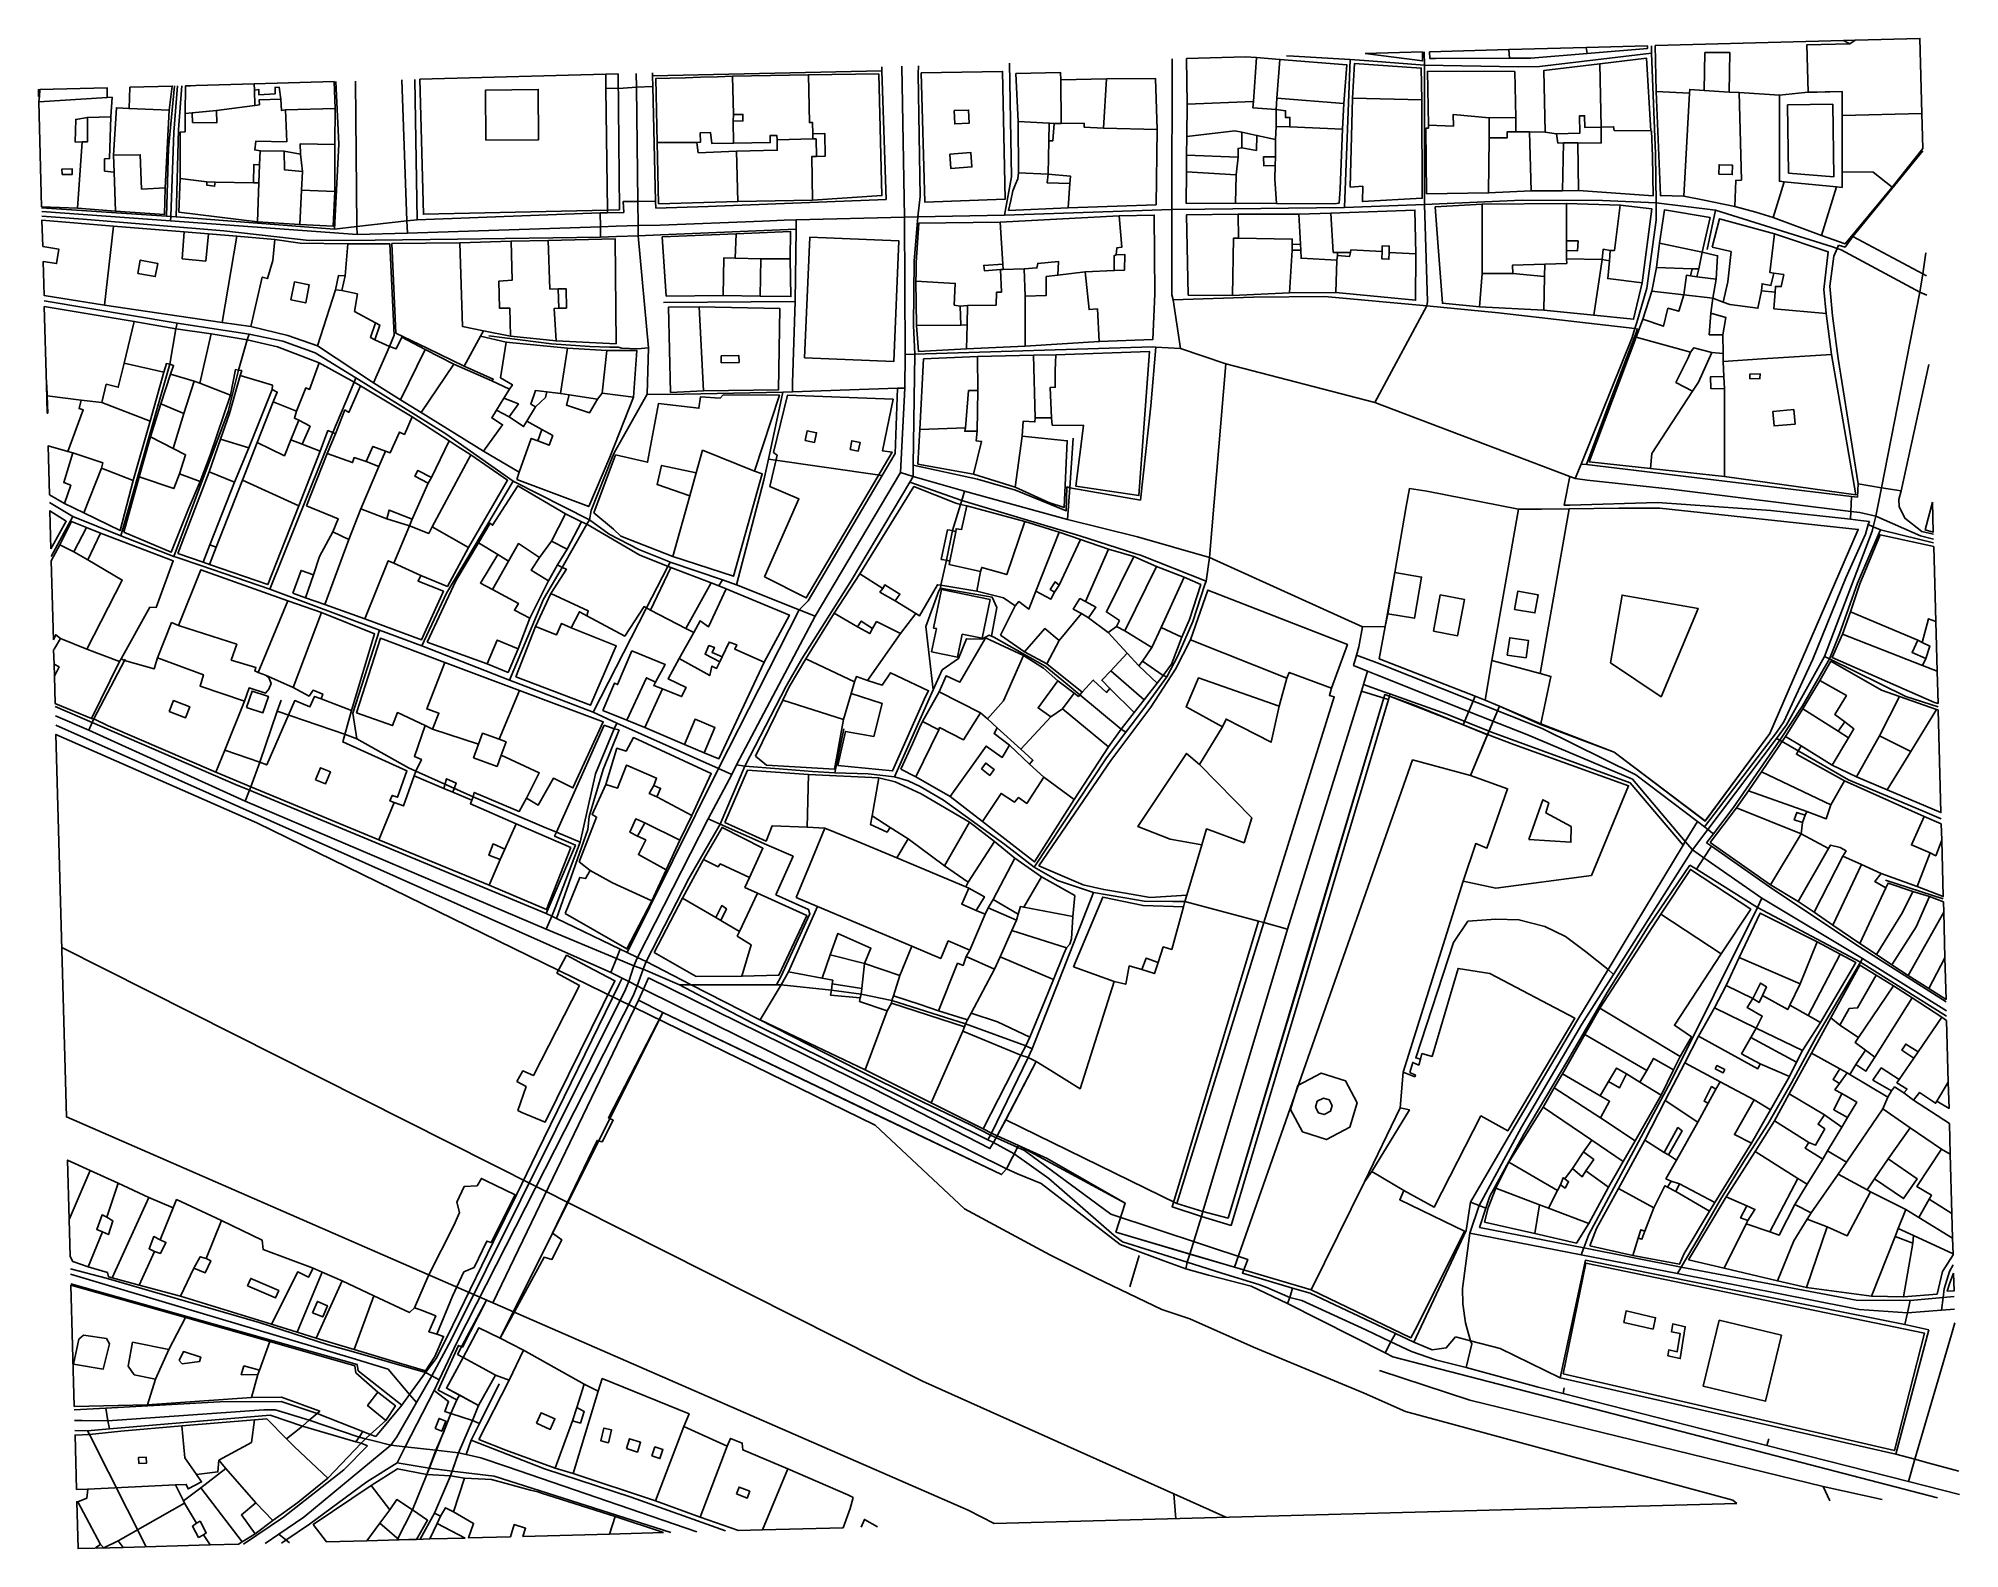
# Model space of a CAD drawing. Header units: millimetres. Extents: x 0 to 501, y 0 to 393.
import ezdxf

# ---------------------------------------------------------------- set-up
doc = ezdxf.new("R2010")
doc.units = ezdxf.units.MM

msp = doc.modelspace()

# ---------------------------------------------------------------- linework, layer by layer
at = {"layer": 'buildings'}
for points in [[(362.4424, 389.9104), (383.0726, 390.4723), (383.2335, 388.2459), (363.94, 388.1952), (362.4615, 388.1922), (362.4424, 389.9104)], [(383.0726, 390.4723), (403.2099, 391.0208), (403.514, 389.4881), (388.8432, 388.2684), (383.2335, 388.2459), (383.0726, 390.4723)], [(403.2099, 391.0208), (419.2431, 391.4575), (419.2495, 390.7835), (403.514, 389.4881), (403.2099, 391.0208)], [(421.246, 391.512), (470.3034, 392.8482), (471.9159, 392.0146), (460.7432, 391.7472), (461.0671, 379.3745), (460.1918, 379.2854), (453.5998, 378.6491), (443.0848, 379.2661), (440.4744, 379.4278), (440.6319, 389.7455), (434.1593, 389.6808), (433.9818, 379.8471), (430.208, 380.0889), (430.1525, 379.1557), (421.4733, 379.5433), (421.246, 391.512)], [(473.2898, 392.9295), (490.1708, 393.3893), (490.7046, 373.814), (469.9088, 373.2711), (469.9194, 379.5693), (461.0671, 379.3745), (460.7432, 391.7472), (471.9159, 392.0146), (473.2898, 392.9295)], [(470.3034, 392.8482), (473.2898, 392.9295), (471.9159, 392.0146), (470.3034, 392.8482)], [(299.1441, 388.1864), (314.4702, 388.6039), (317.3509, 388.4069), (316.5231, 376.9158), (299.2656, 376.222), (299.1441, 388.1864)], [(316.4048, 375.3102), (316.5231, 376.9158), (317.3509, 388.4069), (323.44, 387.93), (322.6003, 377.864), (322.4591, 374.8696), (316.4048, 375.3102)], [(322.6003, 377.864), (323.44, 387.93), (340.9177, 386.4871), (340.078, 376.421), (322.6003, 377.864)], [(342.3564, 377.7874), (342.9121, 386.8768), (360.2491, 385.6444), (360.4411, 377.358), (342.3564, 377.7874)], [(345.6769, 389.4538), (360.5524, 389.859), (360.5961, 387.5264), (345.6769, 389.4538)], [(392.521, 369.009), (392.2389, 385.0536), (406.7549, 386.7536), (407.0969, 370.2448), (402.9003, 370.1491), (402.8365, 373.2311), (401.4873, 373.1943), (401.5761, 368.6969), (395.5237, 368.5692), (392.521, 369.009)], [(407.0969, 370.2448), (406.7549, 386.7536), (418.947, 388.2599), (420.0509, 369.3123), (410.5149, 369.4343), (410.3673, 370.3899), (407.0969, 370.2448)], [(0.4015, 380.0498), (17.9011, 380.5264), (17.8956, 377.9718), (0.0856, 376.8917), (0.083, 376.9857), (0.2868, 378.2847), (0.4015, 380.0498)], [(23.8188, 380.6876), (34.8568, 380.9882), (34.0863, 374.695), (23.631, 375.1093), (23.8188, 380.6876)], [(41.0282, 381.1563), (56.2212, 381.5701), (56.2699, 379.9381), (56.3853, 375.9445), (46.3623, 374.6097), (40.0123, 374.0084), (38.2009, 373.838), (38.3055, 380.912), (41.0282, 381.1563)], [(38.3149, 381.0824), (41.0282, 381.1563), (38.3055, 380.912), (38.3149, 381.0824)], [(56.2212, 381.5701), (77.0495, 382.1374), (77.3292, 375.1356), (64.4035, 374.7838), (63.3007, 374.6234), (63.1205, 377.5252), (62.7248, 380.6541), (61.6521, 380.6249), (61.6697, 378.9857), (57.4657, 378.6664), (57.4542, 380.0821), (56.2699, 379.9381), (56.2212, 381.5701)], [(99.3612, 382.7451), (151.0214, 384.1521), (151.3718, 348.7636), (148.2211, 348.6871), (100.2836, 347.5873), (99.3612, 382.7451)], [(161.2234, 366.3137), (160.8455, 382.924), (164.5287, 383.0336), (168.6099, 383.154), (172.5292, 383.27), (176.9612, 383.4), (180.8599, 383.5248), (181.0505, 373.552), (180.9884, 371.8641), (181.0986, 366.0816), (175.4215, 366.0574), (175.1295, 368.8444), (172.4311, 368.771), (172.4954, 366.4063), (171.499, 366.3047), (161.2234, 366.3137)], [(181.0986, 366.0816), (180.9884, 371.8641), (183.5525, 371.9153), (183.5201, 373.6007), (181.0505, 373.552), (180.8599, 383.5248), (200.6106, 383.8948), (200.8478, 371.4639), (201.7113, 371.4874), (201.7572, 368.5633), (201.7875, 367.2039), (192.4492, 367.0055), (192.3858, 368.0938), (190.6108, 368.0734), (190.6467, 366.2577), (181.0986, 366.0816)], [(200.8478, 371.4639), (200.6106, 383.8948), (218.9334, 384.1423), (219.7359, 352.4416), (201.6942, 351.2889), (201.453, 362.6297), (202.681, 362.6538), (205.001, 362.745), (204.8812, 368.6297), (201.7572, 368.5633), (201.7113, 371.4874), (200.8478, 371.4639)], [(230.0049, 384.4065), (251.1935, 384.7786), (251.8826, 351.547), (230.9497, 350.7067), (230.0049, 384.4065)], [(254.672, 384.2212), (266.2415, 384.5457), (266.3477, 382.6294), (266.4617, 371.2571), (264.639, 371.254), (263.3409, 371.3212), (255.2412, 371.7527), (254.672, 384.2212)], [(266.4617, 371.2571), (266.3477, 382.6294), (278.271, 382.8517), (277.5194, 370.049), (272.4363, 370.2739), (272.4089, 371.2794), (266.4617, 371.2571)], [(277.5194, 370.049), (278.271, 382.8517), (291.0087, 382.9192), (291.4856, 369.6283), (277.5194, 370.049)], [(362.1247, 370.8264), (361.9177, 384.8607), (384.612, 384.7339), (384.9251, 372.7522), (377.9317, 372.7199), (368.598, 373.5928), (368.6802, 370.5765), (362.1247, 370.8264)], [(0.0482, 378.268), (0, 380.0388), (0.4015, 380.0498), (0.2868, 378.2847), (0.0482, 378.268)], [(0.8302, 349.5158), (0.0856, 376.8917), (17.8956, 377.9718), (19.1896, 378.0536), (18.8886, 372.9866), (12.7431, 372.8101), (9.7322, 372.309), (9.5762, 366.3795), (11.3974, 366.4383), (10.1453, 349.1782), (0.8302, 349.5158)], [(36.8995, 356.9026), (36.9234, 368.9308), (38.1959, 369.0586), (38.2009, 373.838), (40.0123, 374.0084), (40.1679, 371.5159), (46.4502, 371.3793), (46.3623, 374.6097), (56.3853, 375.9445), (57.5626, 376.0977), (57.5009, 377.3723), (63.1205, 377.5252), (63.3007, 374.6234), (64.4035, 374.7838), (64.7107, 366.4726), (56.6261, 366.5974), (56.3636, 364.3356), (57.7729, 364.1504), (57.636, 360.4946), (56.1488, 360.566), (56.0564, 355.7748), (46.0119, 355.9767), (43.8643, 356.0021), (36.8995, 356.9026)], [(116.5626, 366.8682), (116.4835, 379.9463), (130.2313, 380.1062), (130.305, 366.9814), (116.5626, 366.8682)], [(299.1703, 367.8253), (299.2656, 376.222), (316.5231, 376.9158), (316.4048, 375.3102), (322.4591, 374.8696), (322.4639, 370.4816), (322.3336, 367.0869), (317.4444, 368.1276), (313.5265, 368.9524), (311.6588, 369.3581), (299.1703, 367.8253)], [(322.4591, 374.8696), (322.6003, 377.864), (340.078, 376.421), (339.7862, 369.7891), (326.0053, 370.3452), (326.059, 372.8342), (324.8649, 372.8016), (324.9049, 374.5542), (322.4591, 374.8696)], [(341.737, 354.6844), (342.3564, 377.7874), (360.4411, 377.358), (360.524, 351.7772), (344.9391, 350.896), (345.0127, 354.8855), (341.737, 354.6844)], [(421.4733, 379.5433), (430.1525, 379.1557), (428.7109, 352.2943), (422.5837, 352.4347), (421.4733, 379.5433)], [(428.7109, 352.2943), (430.1525, 379.1557), (430.208, 380.0889), (433.9818, 379.8471), (440.4744, 379.4278), (443.0848, 379.2661), (443.6857, 356.4851), (442.1888, 356.4163), (441.948, 349.646), (433.5369, 351.3452), (428.7109, 352.2943)], [(441.948, 349.646), (442.1888, 356.4163), (443.6857, 356.4851), (443.0848, 379.2661), (453.5998, 378.6491), (453.5639, 356.1955), (454.796, 356.0707), (451.9391, 346.7043), (447.4589, 348.0914), (441.948, 349.646)], [(453.5639, 356.1955), (453.5998, 378.6491), (460.1918, 379.2854), (469.9194, 379.5693), (469.9088, 373.2711), (469.9039, 358.5975), (469.8991, 354.5633), (468.4641, 354.7012), (454.796, 356.0707), (453.5639, 356.1955)], [(455.9227, 358.328), (455.6957, 376.0604), (467.4924, 376.2237), (467.7371, 357.3459), (455.9227, 358.328)], [(10.1453, 349.1782), (11.3974, 366.4383), (12.8074, 366.4767), (12.7431, 372.8101), (18.8886, 372.9866), (18.5365, 362.1047), (17.2482, 362.0604), (17.2279, 358.8363), (19.7529, 358.5883), (20.1051, 348.3684), (10.1453, 349.1782)], [(19.5994, 362.9908), (20.324, 375.3175), (23.631, 375.1093), (34.0863, 374.695), (33.0296, 354.4776), (26.8681, 354.1422), (26.5173, 363.0672), (19.5994, 362.9908)], [(56.3636, 364.3356), (56.6261, 366.5974), (64.7107, 366.4726), (64.4035, 374.7838), (77.3292, 375.1356), (77.2667, 365.7708), (68.2017, 365.9527), (68.2749, 363.2623), (64.0419, 364.0042), (57.7729, 364.1504), (56.3636, 364.3356)], [(238.5968, 374.5787), (242.3464, 374.7274), (242.4809, 371.2747), (238.7311, 371.1353), (238.5968, 374.5787)], [(255.348, 358.4144), (255.2412, 371.7527), (263.3409, 371.3212), (263.2443, 366.6882), (263.0491, 357.9907), (255.348, 358.4144)], [(263.0491, 357.9907), (263.2443, 366.6882), (264.3237, 366.7177), (264.639, 371.254), (266.4617, 371.2571), (272.4089, 371.2794), (272.4363, 370.2739), (277.5194, 370.049), (291.4856, 369.6283), (291.1682, 350.0551), (268.2548, 349.3005), (268.7505, 355.6399), (268.9029, 357.4794), (263.0491, 357.9907)], [(322.1629, 356.7503), (322.2222, 360.2735), (322.2553, 362.529), (322.3336, 367.0869), (322.4639, 370.4816), (326.0053, 370.3452), (339.7862, 369.7891), (339.1444, 354.1945), (338.8541, 350.4786), (337.6169, 350.2959), (322.5925, 350.3989), (322.1629, 356.7503)], [(361.6141, 352.897), (361.4794, 369.9797), (362.1193, 370.0344), (362.1247, 370.8264), (368.6802, 370.5765), (368.598, 373.5928), (377.9317, 372.7199), (377.9529, 367.4847), (377.8034, 353.1519), (361.6141, 352.897)], [(377.9529, 367.4847), (377.9317, 372.7199), (384.9251, 372.7522), (384.9438, 369.0913), (382.6554, 369.0848), (382.6578, 367.5104), (377.9529, 367.4847)], [(401.2346, 353.7347), (401.0917, 366.1589), (407.1216, 366.1183), (407.0969, 370.2448), (410.3673, 370.3899), (410.5149, 369.4343), (420.0509, 369.3123), (420.2134, 369.2981), (420.5415, 362.711), (420.6615, 352.3637), (401.2346, 353.7347)], [(490.7046, 373.814), (490.9517, 364.7565), (482.9472, 354.6397), (477.9925, 358.5758), (469.9039, 358.5975), (469.9088, 373.2711), (490.7046, 373.814)], [(68.2749, 363.2623), (68.2017, 365.9527), (77.2667, 365.7708), (77.1896, 353.471), (68.5367, 353.8877), (68.81, 358.7304), (68.2749, 363.2623)], [(161.5849, 350.3086), (161.2234, 366.3137), (171.499, 366.3047), (171.9171, 363.5957), (181.9109, 364.0168), (182.1879, 350.8695), (161.5849, 350.3086)], [(182.1879, 350.8695), (181.9109, 364.0168), (192.5043, 364.24), (192.4492, 367.0055), (201.7875, 367.2039), (202.5838, 367.2162), (202.681, 362.6538), (201.453, 362.6297), (201.6942, 351.2889), (182.1879, 350.8695)], [(299.0863, 362.9785), (299.1703, 367.8253), (311.6588, 369.3581), (313.5265, 368.9524), (313.5091, 364.8807), (312.5475, 364.7427), (312.6088, 362.4898), (299.0863, 362.9785)], [(311.8621, 350.4978), (312.0735, 357.8542), (312.6088, 362.4898), (312.5475, 364.7427), (313.5091, 364.8807), (317.3076, 364.2295), (317.4444, 368.1276), (322.3336, 367.0869), (322.2553, 362.529), (319.1894, 362.5573), (319.2746, 360.1746), (322.2222, 360.2735), (322.1629, 356.7503), (322.5925, 350.3989), (311.8621, 350.4978)], [(377.8034, 353.1519), (377.9529, 367.4847), (382.6578, 367.5104), (382.6554, 369.0848), (384.9438, 369.0913), (388.4757, 369.0571), (388.8889, 353.6497), (377.8034, 353.1519)], [(388.8889, 353.6497), (388.4757, 369.0571), (392.521, 369.009), (395.5237, 368.5692), (395.8738, 366.1285), (397.3178, 366.1585), (397.1034, 353.7152), (388.8889, 353.6497)], [(397.1034, 353.7152), (397.3178, 366.1585), (401.0917, 366.1589), (401.2346, 353.7347), (397.1034, 353.7152)], [(19.5994, 362.9908), (26.5173, 363.0672), (26.8681, 354.1422), (33.0296, 354.4776), (32.814, 347.5123), (20.1051, 348.3684), (19.7529, 358.5883), (19.5994, 362.9908)], [(57.0686, 345.6195), (57.4549, 355.7383), (57.636, 360.4946), (57.7729, 364.1504), (64.0419, 364.0042), (64.0725, 359.1605), (68.81, 358.7304), (68.5367, 353.8877), (68.0995, 344.8948), (57.0686, 345.6195)], [(237.4261, 363.274), (242.9517, 363.6574), (243.2158, 359.91), (237.6905, 359.5173), (237.4261, 363.274)], [(299.0956, 358.6745), (299.0863, 362.9785), (312.6088, 362.4898), (312.0735, 357.8542), (299.0956, 358.6745)], [(437.7555, 358.0656), (437.8517, 360.4812), (441.359, 360.3532), (441.2696, 357.9378), (437.7555, 358.0656)], [(6.1531, 357.9482), (6.1289, 359.3357), (8.8214, 359.3809), (8.8326, 357.9745), (6.1531, 357.9482)], [(36.5987, 348.109), (36.8995, 356.9026), (43.8643, 356.0021), (43.8733, 355.1732), (45.9133, 354.884), (46.0119, 355.9767), (56.0564, 355.7748), (57.4549, 355.7383), (57.0686, 345.6195), (36.5987, 348.109)], [(252.7058, 348.5882), (253.3035, 351.1851), (253.8562, 353.697), (254.5721, 355.4214), (255.1897, 356.7891), (255.348, 358.4144), (263.0491, 357.9907), (262.7844, 355.8127), (268.7505, 355.6399), (268.2548, 349.3005), (252.7058, 348.5882)], [(298.9907, 350.38), (299.0956, 358.6745), (312.0735, 357.8542), (311.8621, 350.4978), (298.9907, 350.38)], [(451.9391, 346.7043), (454.796, 356.0707), (468.4641, 354.7012), (464.5549, 342.0826), (451.9391, 346.7043)], [(464.5549, 342.0826), (468.4641, 354.7012), (469.8991, 354.5633), (469.9039, 358.5975), (477.9925, 358.5758), (482.9472, 354.6397), (470.711, 339.8934), (464.5549, 342.0826)], [(68.0995, 344.8948), (68.5367, 353.8877), (77.1896, 353.471), (76.7524, 344.4781), (68.0995, 344.8948)], [(376.1556, 332.117), (376.1018, 350.1894), (398.1454, 350.4083), (398.0868, 340.671), (398.0736, 338.1832), (398.1415, 335.9398), (398.16, 334.7664), (392.4204, 334.554), (384.0618, 334.3262), (384.1617, 332.1489), (376.1556, 332.117)], [(398.0736, 338.1832), (400.9998, 338.0766), (401.1256, 340.6421), (398.0868, 340.671), (398.1454, 350.4083), (412.1255, 349.9789), (410.6125, 338.1151), (409.5104, 338.1782), (407.6862, 338.4732), (407.4358, 335.7739), (398.1415, 335.9398), (398.0736, 338.1832)], [(1.1116, 339.1689), (0.9241, 346.0615), (19.5763, 344.4784), (17.2201, 323.8809), (1.458, 326.4323), (1.2177, 335.2691), (4.7123, 334.7204), (5.3116, 338.5005), (1.1116, 339.1689)], [(228.6136, 330.1376), (228.6357, 332.2996), (228.6704, 334.993), (229.3834, 345.2512), (250.5755, 345.5023), (251.2637, 334.6115), (246.3043, 334.2621), (246.457, 332.8688), (250.6601, 333.2255), (250.9225, 327.3074), (249.6272, 327.2721), (249.5029, 323.9055), (242.052, 323.8144), (240.1188, 323.6499), (238.5991, 323.9253), (238.8777, 329.56), (228.6136, 330.1376)], [(250.5755, 345.5023), (281.5918, 347.1949), (282.2597, 339.0333), (280.968, 338.8677), (280.8021, 337.0278), (280.2615, 336.7988), (280.2658, 332.9233), (272.7128, 332.6151), (265.614, 331.7416), (265.719, 335.322), (260.3397, 334.7748), (260.156, 333.5866), (256.8069, 333.3557), (251.3012, 333.2337), (251.2637, 334.6115), (250.5755, 345.5023)], [(272.7128, 332.6151), (280.2658, 332.9233), (282.9635, 333.0247), (283.0621, 337.0894), (280.8021, 337.0278), (280.968, 338.8677), (282.2597, 339.0333), (281.5918, 347.1949), (290.7012, 347.3686), (290.8812, 326.8866), (290.368, 314.9942), (276.3546, 314.4168), (275.8932, 322.9287), (273.7307, 322.758), (272.7128, 332.6151)], [(299.5331, 326.5074), (299.1249, 347.4397), (312.5357, 347.5815), (312.6844, 341.3808), (311.3549, 341.3632), (311.1061, 326.4594), (299.5331, 326.5074)], [(312.6844, 341.3808), (312.5357, 347.5815), (328.3808, 347.5846), (328.7968, 339.7515), (326.6312, 339.6925), (326.6401, 341.0995), (312.6844, 341.3808)], [(328.3808, 347.5846), (336.7184, 347.8398), (337.334, 337.6364), (338.4549, 337.6297), (338.4235, 336.7997), (338.2401, 335.6022), (328.9499, 336.113), (328.8781, 338.2538), (328.7968, 339.7515), (328.3808, 347.5846)], [(336.7184, 347.8398), (358.6103, 348.6693), (358.8406, 337.2443), (351.9043, 337.5956), (351.9388, 339.3014), (350.0816, 339.3254), (350.0534, 337.8805), (341.9474, 338.2932), (341.8038, 337.6185), (338.4549, 337.6297), (337.334, 337.6364), (336.7184, 347.8398)], [(363.8673, 349.4927), (376.1018, 350.1894), (376.1556, 332.117), (375.4316, 323.5075), (365.7794, 324.4183), (364.606, 340.2243), (363.8673, 349.4927)], [(408.8531, 330.8375), (409.2734, 335.4793), (409.5104, 338.1782), (410.6125, 338.1151), (412.1255, 349.9789), (420.3274, 349.0193), (417.8362, 329.7036), (408.8531, 330.8375)], [(422.3341, 340.0464), (423.6105, 348.6989), (435.5258, 346.7412), (433.4568, 337.6944), (422.3341, 340.0464)], [(436.0803, 339.033), (437.9319, 346.3969), (452.2905, 342.4842), (451.0587, 332.4447), (452.1097, 332.2777), (451.3617, 329.0059), (449.074, 329.4652), (448.9211, 327.6443), (447.9648, 323.0998), (440.6809, 324.0657), (438.9618, 324.7176), (440.1077, 329.9847), (440.9728, 337.8714), (436.0803, 339.033)], [(17.2201, 323.8809), (19.5763, 344.4784), (37.945, 343.0403), (44.272, 342.5044), (51.6549, 341.8667), (47.8388, 319.3476), (17.2201, 323.8809)], [(37.4289, 335.9551), (37.945, 343.0403), (44.272, 342.5044), (43.6085, 335.3779), (37.4289, 335.9551)], [(47.8388, 319.3476), (51.6549, 341.8667), (61.5618, 341.0183), (61.0434, 335.5075), (59.6514, 330.8394), (58.3314, 331.2134), (55.2991, 318.3487), (47.8388, 319.3476)], [(55.2991, 318.3487), (58.3314, 331.2134), (59.6514, 330.8394), (61.0434, 335.5075), (61.5618, 341.0183), (68.19, 340.0807), (80.631, 339.8882), (79.9252, 331.5867), (78.2151, 331.6612), (77.4197, 327.8944), (72.6857, 313.3065), (64.9967, 316.0133), (55.2991, 318.3487)], [(109.8297, 340.1517), (123.1665, 340.5333), (123.4014, 330.4128), (119.9462, 330.1138), (120.1364, 323.1223), (122.8447, 323.0842), (122.9939, 315.868), (115.9215, 317.25), (110.4498, 318.3588), (109.8297, 340.1517)], [(120.1364, 323.1223), (119.9462, 330.1138), (123.4014, 330.4128), (123.1665, 340.5333), (132.7749, 340.7297), (133.2676, 328.082), (135.4467, 328.1413), (135.5843, 323.0863), (134.3767, 323.0534), (134.8504, 314.579), (122.9939, 315.868), (122.8447, 323.0842), (120.1364, 323.1223)], [(132.7749, 340.7297), (150.2686, 341.1779), (150.5064, 313.8406), (134.8504, 314.579), (134.3767, 323.0534), (135.5843, 323.0863), (137.5744, 323.1404), (137.4773, 328.1966), (135.4467, 328.1413), (133.2676, 328.082), (132.7749, 340.7297)], [(162.5409, 341.7263), (181.8221, 342.4841), (181.5629, 336.1325), (178.5635, 336.1999), (178.3842, 326.4221), (163.5631, 326.2515), (162.5409, 341.7263)], [(181.5629, 336.1325), (181.8221, 342.4841), (195.9621, 343.1206), (195.8856, 336.0101), (188.2161, 336.0156), (181.5629, 336.1325)], [(199.6129, 310.2026), (200.9452, 341.6073), (224.1689, 340.6373), (222.8369, 309.2232), (199.6129, 310.2026)], [(311.1061, 326.4594), (311.3549, 341.3632), (312.6844, 341.3808), (326.6401, 341.0995), (326.6312, 339.6925), (326.6248, 338.1924), (325.9412, 327.1058), (311.1061, 326.4594)], [(451.0587, 332.4447), (452.2905, 342.4842), (466.2578, 337.8155), (465.1159, 327.9462), (465.7858, 321.7038), (452.1674, 322.9815), (452.4419, 327.2745), (452.5487, 328.8053), (454.0759, 328.7538), (454.7267, 331.8739), (452.1097, 332.2777), (451.0587, 332.4447)], [(25.8921, 332.1941), (26.521, 335.6304), (31.0873, 334.795), (30.4584, 331.3588), (25.8921, 332.1941)], [(79.0789, 327.7066), (79.9252, 331.5867), (80.631, 339.8882), (91.5333, 339.924), (92.7228, 316.0597), (91.4713, 313.1748), (87.6365, 314.9151), (88.9304, 318.7235), (87.793, 319.3354), (82.3319, 322.2891), (83.0988, 326.8564), (79.0789, 327.7066)], [(92.0727, 339.948), (109.8297, 340.1517), (110.4498, 318.3588), (115.9215, 317.25), (115.1914, 315.7954), (110.9406, 308.0123), (101.2876, 312.678), (93.0984, 316.6475), (92.0727, 339.948)], [(178.3842, 326.4221), (178.5635, 336.1999), (181.5629, 336.1325), (188.2161, 336.0156), (188.0362, 326.2564), (178.3842, 326.4221)], [(188.0362, 326.2564), (188.2161, 336.0156), (195.8856, 336.0101), (196.0459, 326.1577), (188.0362, 326.2564)], [(325.9412, 327.1058), (326.6248, 338.1924), (328.8781, 338.2538), (328.9499, 336.113), (338.2401, 335.6022), (338.0296, 327.2209), (325.9412, 327.1058)], [(338.0296, 327.2209), (338.2401, 335.6022), (338.4235, 336.7997), (341.5626, 336.5591), (341.8038, 337.6185), (341.9474, 338.2932), (350.0534, 337.8805), (350.0052, 335.9321), (351.8633, 335.8802), (351.9043, 337.5956), (358.8406, 337.2443), (358.7979, 325.1876), (338.0296, 327.2209)], [(392.1848, 322.6412), (392.406, 331.3674), (392.4204, 334.554), (398.16, 334.7664), (398.1415, 335.9398), (407.4358, 335.7739), (405.2105, 321.31), (392.1848, 322.6412)], [(405.2105, 321.31), (407.4358, 335.7739), (409.2734, 335.4793), (408.8531, 330.8375), (417.8362, 329.7036), (415.5964, 320.2329), (405.2105, 321.31)], [(421.5287, 333.6799), (422.3341, 340.0464), (433.4568, 337.6944), (432.5496, 333.3282), (430.8133, 333.374), (421.5287, 333.6799)], [(432.0982, 331.3129), (432.5496, 333.3282), (433.4568, 337.6944), (437.4515, 336.7785), (437.0648, 330.6564), (432.0982, 331.3129)], [(241.8326, 312.5355), (241.9535, 318.7529), (242.052, 323.8144), (249.5029, 323.9055), (249.6272, 327.2721), (250.9225, 327.3074), (250.6601, 333.2255), (251.3012, 333.2337), (256.8069, 333.3557), (257.1148, 326.2649), (257.1112, 313.2591), (241.8326, 312.5355)], [(257.1112, 313.2591), (257.1148, 326.2649), (262.5051, 326.4117), (262.5863, 331.361), (265.614, 331.7416), (272.7128, 332.6151), (273.7307, 322.758), (275.8932, 322.9287), (276.3546, 314.4168), (257.1112, 313.2591)], [(375.4316, 323.5075), (376.1556, 332.117), (384.1617, 332.1489), (392.406, 331.3674), (392.1848, 322.6412), (375.4316, 323.5075)], [(420.2992, 327.5161), (421.5287, 333.6799), (430.8133, 333.374), (430.4313, 331.5376), (429.353, 331.7132), (428.6429, 326.5604), (420.2992, 327.5161)], [(428.6429, 326.5604), (429.353, 331.7132), (430.4313, 331.5376), (432.0982, 331.3129), (437.0648, 330.6564), (436.2056, 325.7697), (428.6429, 326.5604)], [(65.7438, 325.2755), (66.6763, 329.9591), (67.1719, 329.8608), (70.5657, 329.1892), (69.6265, 324.5054), (65.7438, 325.2755)], [(72.6857, 313.3065), (77.4197, 327.8944), (79.0789, 327.7066), (83.0988, 326.8564), (82.3319, 322.2891), (87.793, 319.3354), (86.5131, 315.5087), (87.6365, 314.9151), (91.4713, 313.1748), (87.2886, 303.6328), (72.6857, 313.3065)], [(228.7865, 318.5806), (228.6136, 330.1376), (238.8777, 329.56), (238.5991, 323.9253), (240.1188, 323.6499), (240.3542, 318.7279), (228.7865, 318.5806)], [(416.222, 315.6104), (418.0133, 320.2336), (423.3422, 318.4224), (424.5113, 323.0845), (427.3474, 322.3234), (428.6429, 326.5604), (436.2056, 325.7697), (435.6861, 321.7961), (435.2989, 316.1863), (438.844, 316.1619), (438.9088, 311.3098), (435.9647, 311.5742), (431.2588, 312.8247), (430.4275, 311.6189), (416.222, 315.6104)], [(418.0133, 320.2336), (420.2992, 327.5161), (428.6429, 326.5604), (427.3474, 322.3234), (424.5113, 323.0845), (423.3422, 318.4224), (418.0133, 320.2336)], [(435.6861, 321.7961), (436.2056, 325.7697), (438.9618, 324.7176), (440.6809, 324.0657), (447.9648, 323.0998), (448.9211, 327.6443), (452.4419, 327.2745), (452.1674, 322.9815), (465.7858, 321.7038), (467.1234, 311.0263), (449.0676, 309.8912), (438.9381, 309.2423), (438.9088, 311.3098), (438.844, 316.1619), (439.6044, 320.7104), (435.6861, 321.7961)], [(2.0925, 303.1038), (1.5363, 323.5537), (24.9701, 319.6757), (22.3423, 308.8158), (20.8186, 302.5324), (17.6581, 303.3128), (16.4919, 298.5297), (11.1741, 299.1956), (2.293, 300.3049), (2.217, 303.0978), (2.0925, 303.1038)], [(164.6643, 301.1737), (164.1666, 323.4264), (172.1662, 323.4486), (173.3142, 301.6142), (164.6643, 301.1737)], [(172.1662, 323.4486), (193.1604, 323.0326), (192.7791, 301.8274), (173.3142, 301.6142), (172.1662, 323.4486)], [(22.3423, 308.8158), (24.9701, 319.6757), (35.8117, 317.7254), (45.0221, 316.4201), (42.0167, 303.5562), (40.5428, 304.131), (34.3775, 305.9197), (35.193, 308.2058), (34.2197, 308.4961), (33.3298, 308.6955), (32.7147, 306.4894), (22.3423, 308.8158)], [(42.0167, 303.5562), (45.0221, 316.4201), (54.3876, 314.8769), (62.2952, 313.0703), (73.1226, 308.9117), (70.6313, 301.9684), (69.6354, 302.3419), (67.2422, 296.2584), (61.1734, 298.7205), (62.2244, 301.2831), (60.9113, 301.8996), (60.9804, 303.0846), (52.5958, 305.5489), (52.9648, 306.8726), (52.1058, 306.9331), (51.3104, 307.135), (50.0068, 300.457), (42.0167, 303.5562)], [(87.2886, 303.6328), (91.4713, 313.1748), (93.1839, 312.5134), (94.7131, 315.6108), (100.789, 312.3943), (94.3272, 299.2779), (87.2886, 303.6328)], [(110.9406, 308.0123), (115.1914, 315.7954), (121.8688, 314.2909), (120.4222, 304.9351), (123.4877, 303.1832), (122.764, 301.9896), (118.1532, 304.2119), (118.4861, 304.6308), (110.9406, 308.0123)], [(228.7865, 318.5806), (240.3542, 318.7279), (241.9535, 318.7529), (241.8326, 312.5355), (229.3206, 311.8593), (228.7865, 318.5806)], [(403.9985, 283.0515), (416.222, 315.6104), (430.4275, 311.6189), (429.7779, 310.1851), (426.6241, 303.7825), (430.939, 301.5245), (420.3703, 285.2866), (419.9919, 281.3354), (403.9985, 283.0515)], [(94.3272, 299.2779), (100.789, 312.3943), (108.2384, 308.5723), (99.6905, 295.9488), (94.3272, 299.2779)], [(120.4222, 304.9351), (121.8688, 314.2909), (137.8243, 312.7221), (136.0592, 300.9261), (132.4163, 301.3207), (129.4777, 301.632), (128.2762, 298.1522), (129.4771, 297.4396), (127.21, 293.6699), (126.3765, 292.2964), (122.6363, 294.7752), (125.035, 298.1758), (121.2887, 299.639), (122.764, 301.9896), (123.4877, 303.1832), (120.4222, 304.9351)], [(136.0592, 300.9261), (137.8243, 312.7221), (148.0954, 312.1353), (146.8925, 301.016), (145.6273, 299.3791), (138.2494, 300.5758), (136.0592, 300.9261)], [(146.8925, 301.016), (148.0954, 312.1353), (155.8739, 312.0955), (154.9966, 299.9323), (146.8925, 301.016)], [(177.9087, 308.9222), (177.8873, 310.7011), (182.5032, 310.7708), (182.5249, 308.9827), (177.9087, 308.9222)], [(229.6252, 291.5019), (230.6022, 309.9192), (244.6901, 310.4892), (244.7133, 301.7044), (242.3386, 301.6397), (241.5219, 291.9656), (229.6252, 291.5019)], [(243.6473, 279.8656), (245.7173, 288.3906), (244.3075, 288.5944), (244.5648, 291.0423), (244.7133, 301.7044), (244.6901, 310.4892), (259.2563, 310.8486), (259.6855, 294.5938), (259.634, 293.5117), (256.5853, 293.6523), (256.2595, 289.7491), (254.494, 276.4903), (243.6473, 279.8656)], [(259.6855, 294.5938), (259.2563, 310.8486), (265.0996, 310.9705), (264.8998, 306.9031), (264.9113, 302.5154), (263.6227, 302.4803), (263.939, 294.5886), (259.6855, 294.5938)], [(263.6227, 302.4803), (264.9113, 302.5154), (264.8998, 306.9031), (265.0996, 310.9705), (289.4607, 311.8671), (286.7233, 274.3124), (270.3052, 276.7533), (272.3043, 292.5898), (264.1404, 292.6469), (263.939, 294.5886), (263.6227, 302.4803)], [(419.9919, 281.3354), (420.3703, 285.2866), (430.939, 301.5245), (432.5029, 303.8403), (435.9647, 311.5742), (438.9088, 311.3098), (438.9381, 309.2423), (439.1402, 305.2976), (435.5979, 305.2197), (435.6801, 302.2034), (439.3025, 302.0693), (439.2362, 279.2421), (419.9919, 281.3354)], [(439.2362, 279.2421), (439.3025, 302.0693), (439.1402, 305.2976), (438.9381, 309.2423), (449.0676, 309.8912), (467.1234, 311.0263), (473.4462, 274.5012), (439.2362, 279.2421)], [(16.4919, 298.5297), (17.6581, 303.3128), (20.8186, 302.5324), (22.3423, 308.8158), (32.7147, 306.4894), (29.0988, 293.73), (16.4919, 298.5297)], [(31.8934, 298.2127), (34.3775, 305.9197), (40.5428, 304.131), (37.9098, 295.6932), (31.8934, 298.2127)], [(47.4361, 288.9837), (49.7989, 295.6906), (52.5958, 305.5489), (60.9804, 303.0846), (60.9113, 301.8996), (54.8295, 286.7253), (47.4361, 288.9837)], [(66.698, 294.4268), (67.2422, 296.2584), (69.6354, 302.3419), (70.6313, 301.9684), (73.1226, 308.9117), (82.2393, 303.8587), (83.8798, 302.8692), (80.8335, 295.976), (79.8443, 296.6013), (77.3537, 290.3753), (76.6967, 290.7022), (75.4397, 291.2456), (73.4325, 285.862), (68.7381, 287.6814), (70.7775, 292.3764), (67.8193, 293.9077), (66.698, 294.4268)], [(99.6905, 295.9488), (108.2384, 308.5723), (118.1532, 304.2119), (122.764, 301.9896), (121.2887, 299.639), (119.3347, 296.5207), (118.0864, 294.5116), (120.9422, 292.7727), (115.986, 285.8554), (99.6905, 295.9488)], [(445.8341, 304.6789), (445.894, 305.9476), (448.5251, 306.0194), (448.4981, 304.7795), (445.8341, 304.6789)], [(2.2917, 295.7811), (2.0925, 303.1038), (2.217, 303.0978), (2.293, 300.3049), (2.4161, 295.7805), (2.2917, 295.7811)], [(35.0732, 286.5512), (37.9098, 295.6932), (40.5428, 304.131), (42.0167, 303.5562), (50.0068, 300.457), (44.7211, 284.8013), (42.1333, 277.9299), (36.7587, 279.9358), (38.3583, 284.917), (35.0732, 286.5512)], [(75.1835, 285.2761), (77.3537, 290.3753), (79.8443, 296.6013), (80.8335, 295.976), (83.8798, 302.8692), (97.3782, 294.8331), (95.3495, 290.2408), (94.0502, 290.8483), (91.5991, 285.406), (90.4598, 285.8408), (87.1236, 287.1196), (85.3943, 283.1876), (82.2346, 284.1823), (81.8381, 282.8765), (75.1835, 285.2761)], [(124.5989, 278.4783), (125.2071, 280.442), (128.3915, 289.2023), (130.1111, 288.5317), (133.0789, 287.392), (134.0095, 289.9142), (131.1239, 291.5033), (127.21, 293.6699), (129.4771, 297.4396), (132.118, 299.8778), (132.4163, 301.3207), (136.0592, 300.9261), (138.2494, 300.5758), (137.567, 297.8647), (143.5426, 295.8567), (145.6273, 299.3791), (146.8925, 301.016), (154.9966, 299.9323), (148.8534, 284.2905), (143.357, 271.4239), (124.5989, 278.4783)], [(144.6961, 269.8486), (150.3758, 284.9095), (158.6853, 282.9743), (161.5691, 298.3131), (172.0744, 297.0619), (172.4806, 299.9983), (177.5787, 299.7179), (178.3994, 300.5694), (193.038, 300.5022), (186.5507, 280.6399), (173.0271, 286.1224), (171.3853, 280.2177), (162.3394, 282.1701), (161.1789, 277.1822), (169.7315, 274.2567), (165.3089, 258.4009), (151.7491, 263.7241), (149.8567, 265.5358), (144.6961, 269.8486)], [(189.1287, 253.152), (198.1433, 273.4278), (190.5473, 276.6774), (192.4724, 284.8258), (191.5144, 285.545), (195.1581, 300.4947), (222.6586, 299.4082), (219.9204, 285.9179), (222.4194, 285.632), (218.4382, 278.8623), (200.0543, 247.6268), (189.1287, 253.152)], [(7.6433, 285.7864), (11.6815, 296.6753), (10.5929, 296.9811), (11.1741, 299.1956), (16.4919, 298.5297), (29.0988, 293.73), (24.6591, 278.2464), (16.4239, 281.4229), (16.8109, 282.8309), (8.9632, 285.4124), (7.6433, 285.7864)], [(29.2103, 289.6338), (31.8934, 298.2127), (37.9098, 295.6932), (35.0732, 286.5512), (29.2103, 289.6338)], [(57.0188, 288.1451), (61.1734, 298.7205), (67.2422, 296.2584), (66.698, 294.4268), (67.8193, 293.9077), (65.776, 288.8585), (64.0742, 284.6571), (57.0188, 288.1451)], [(115.986, 285.8554), (120.9422, 292.7727), (118.0864, 294.5116), (119.3347, 296.5207), (122.6363, 294.7752), (126.3765, 292.2964), (127.21, 293.6699), (131.1239, 291.5033), (130.1111, 288.5317), (128.3915, 289.2023), (125.2071, 280.442), (115.986, 285.8554)], [(451.8577, 296.2068), (457.3333, 296.6915), (457.6657, 292.9181), (452.1831, 292.4425), (451.8577, 296.2068)], [(84.0008, 270.8799), (88.6767, 281.898), (90.4598, 285.8408), (91.5991, 285.406), (94.0502, 290.8483), (95.3495, 290.2408), (97.3782, 294.8331), (107.0486, 288.5375), (102.3722, 279.0286), (98.8521, 280.8613), (98.0364, 279.3299), (101.5362, 277.4966), (97.3624, 268.1225), (91.3555, 270.5397), (90.7694, 268.2598), (84.0008, 270.8799)], [(199.7407, 288.6478), (200.2732, 291.1591), (202.7243, 290.6482), (202.2053, 288.1373), (199.7407, 288.6478)], [(229.1, 282.5252), (229.6252, 291.5019), (241.5219, 291.9656), (241.3303, 291.066), (244.5648, 291.0423), (244.3075, 288.5944), (245.7173, 288.3906), (243.6473, 279.8656), (229.1, 282.5252)], [(2.871, 274.4828), (2.5241, 287.2352), (7.6433, 285.7864), (8.9632, 285.4124), (6.5871, 277.7083), (8.4358, 277.0039), (6.7829, 272.2449), (2.871, 274.4828)], [(6.5871, 277.7083), (8.9632, 285.4124), (16.8109, 282.8309), (16.4239, 281.4229), (11.8523, 269.7928), (6.7829, 272.2449), (8.4358, 277.0039), (6.5871, 277.7083)], [(26.2744, 279.1754), (29.2103, 289.6338), (35.0732, 286.5512), (38.3583, 284.917), (36.7587, 279.9358), (35.2557, 276.1217), (26.2744, 279.1754)], [(44.4406, 280.4708), (47.4361, 288.9837), (54.8295, 286.7253), (51.0628, 277.7722), (44.4406, 280.4708)], [(53.1807, 278.3423), (57.0188, 288.1451), (64.0742, 284.6571), (65.776, 288.8585), (68.7381, 287.6814), (73.4325, 285.862), (67.8857, 271.6153), (53.1807, 278.3423)], [(96.6537, 266.3797), (97.3624, 268.1225), (101.5362, 277.4966), (102.3722, 279.0286), (107.0486, 288.5375), (109.131, 287.1874), (112.6354, 284.9351), (102.5679, 266.1307), (101.6747, 264.4667), (96.6537, 266.3797)], [(165.3089, 258.4009), (169.7315, 274.2567), (171.3853, 280.2177), (173.0271, 286.1224), (186.5507, 280.6399), (188.5616, 279.9307), (181.0845, 253.2777), (165.3089, 258.4009)], [(211.4566, 286.3303), (211.9147, 288.5973), (214.0667, 288.1622), (213.6016, 285.9042), (211.4566, 286.3303)], [(254.494, 276.4903), (256.2595, 289.7491), (268.0592, 288.5706), (267.2698, 271.2018), (263.2574, 272.518), (254.494, 276.4903)], [(11.8523, 269.7928), (16.4239, 281.4229), (24.6591, 278.2464), (21.2534, 265.204), (11.8523, 269.7928)], [(36.2898, 259.2033), (44.4406, 280.4708), (51.0628, 277.7722), (44.6742, 261.4624), (42.96, 256.9718), (36.2898, 259.2033)], [(69.8354, 271.6683), (75.1835, 285.2761), (81.8381, 282.8765), (82.2346, 284.1823), (85.3943, 283.1876), (88.6767, 281.898), (84.0008, 270.8799), (80.878, 262.8294), (76.711, 264.8681), (78.1315, 268.242), (69.8354, 271.6683)], [(102.5679, 266.1307), (112.6354, 284.9351), (122.234, 278.3021), (112.0903, 260.8093), (102.5679, 266.1307)], [(22.223, 264.8018), (26.2744, 279.1754), (35.2557, 276.1217), (36.7587, 279.9358), (42.1333, 277.9299), (39.1195, 270.8326), (34.5991, 259.5579), (22.223, 264.8018)], [(44.5906, 256.3454), (46.3116, 260.8361), (53.1807, 278.3423), (67.8857, 271.6153), (59.7816, 251.1129), (44.5906, 256.3454)], [(114.6582, 261.9599), (117.6844, 267.1104), (118.3335, 266.5784), (124.9403, 276.8479), (137.3384, 269.5552), (133.6498, 262.4488), (130.5459, 258.172), (125.0529, 261.7956), (122.49, 257.2353), (119.7224, 258.9581), (114.6582, 261.9599)], [(214.0211, 253.8857), (228.1059, 276.6381), (239.0262, 272.2959), (240.2035, 271.9553), (241.86, 271.6184), (240.5089, 265.4514), (239.0856, 265.6549), (239.0052, 264.8887), (238.1125, 265.1905), (236.8246, 265.379), (235.1978, 257.6859), (236.6006, 257.4912), (237.4585, 257.2258), (237.2657, 256.3727), (245.4588, 254.4996), (244.4961, 249.4425), (235.1305, 250.9856), (234.2099, 251.0723), (229.5483, 243.0077), (228.6284, 243.5696), (223.1975, 246.8967), (224.4391, 248.6541), (220.4785, 251.043), (219.9652, 250.0602), (214.0211, 253.8857)], [(349.3257, 231.7929), (350.8245, 240.2186), (353.4256, 254.2734), (356.3124, 271.4664), (357.2048, 276.1303), (361.7136, 275.4241), (385.5861, 270.727), (389.5409, 270.7789), (391.2242, 270.7932), (391.5591, 270.7967), (398.8209, 270.8921), (411.7539, 270.9838), (422.4122, 271.0601), (474.0972, 265.482), (451.1007, 212.3008), (434.2759, 189.5291), (410.5558, 207.4502), (391.3674, 214.6691), (380.623, 219.4817), (376.8811, 221.0287), (374.3208, 222.0769), (349.3257, 231.7929)], [(349.3257, 231.7929), (350.8245, 240.2186), (351.5647, 243.5274), (353.4256, 254.2734), (356.3124, 271.4664), (357.2048, 276.1303), (361.7136, 275.4241), (385.5861, 270.727), (378.6866, 231.326), (376.8811, 221.0287), (374.3208, 222.0769), (349.3257, 231.7929)], [(3.2524, 260.4605), (2.9833, 270.352), (7.2528, 267.6274), (3.5377, 260.9955), (3.2524, 260.4605)], [(74.6471, 245.9368), (80.878, 262.8294), (84.0008, 270.8799), (90.7694, 268.2598), (96.6537, 266.3797), (92.5838, 256.6637), (91.1551, 257.3142), (84.9975, 242.1938), (74.6471, 245.9368)], [(237.2657, 256.3727), (237.4585, 257.2258), (239.0052, 264.8887), (239.0856, 265.6549), (240.5089, 265.4514), (241.86, 271.6184), (256.9797, 267.5211), (252.2855, 253.7167), (245.7465, 255.5882), (245.4588, 254.4996), (237.2657, 256.3727)], [(391.402, 214.8844), (394.0437, 227.1982), (391.2146, 227.9502), (398.8209, 270.8921), (411.7539, 270.9838), (422.4122, 271.0601), (474.0982, 265.4833), (451.1023, 212.3047), (434.2765, 189.5382), (410.5558, 207.4502), (391.402, 214.8844)], [(493.4653, 272.5878), (493.6775, 264.8082), (491.5594, 265.362), (493.4653, 272.5878)], [(5.5435, 261.4693), (8.5991, 267.5243), (12.5036, 265.9535), (9.2599, 259.6139), (5.5435, 261.4693)], [(9.2599, 259.6139), (12.5036, 265.9535), (16.1876, 264.5444), (12.8669, 257.56), (9.2599, 259.6139)], [(92.5838, 256.6637), (96.6537, 266.3797), (101.6747, 264.4667), (102.5679, 266.1307), (112.0903, 260.8093), (106.5538, 250.6528), (99.598, 253.454), (92.5838, 256.6637)], [(133.4819, 248.7771), (137.542, 255.1296), (136.4894, 255.604), (135.2234, 256.231), (137.7924, 260.3163), (141.481, 267.4227), (142.8407, 266.8262), (156.6844, 258.7623), (164.758, 255.5723), (159.4634, 244.472), (157.7714, 245.3669), (152.754, 237.7213), (142.8478, 243.0042), (143.2379, 244.3005), (133.4819, 248.7771)], [(133.6498, 262.4488), (137.3384, 269.5552), (141.481, 267.4227), (137.7924, 260.3163), (133.6498, 262.4488)], [(244.4961, 249.4425), (245.4588, 254.4996), (245.7465, 255.5882), (252.2855, 253.7167), (256.9797, 267.5211), (265.9201, 264.7367), (259.8831, 249.4144), (258.0397, 244.7153), (255.3934, 246.6929), (254.4301, 245.6232), (251.4571, 247.6943), (244.4961, 249.4425)], [(3.8982, 236.7151), (3.3371, 257.3465), (5.5435, 261.4693), (9.2599, 259.6139), (12.8669, 257.56), (21.8548, 252.2798), (12.6227, 234.2716), (5.7404, 237.1029), (4.5199, 238.0386), (3.8982, 236.7151)], [(12.6227, 234.2716), (21.8548, 252.2798), (12.8669, 257.56), (16.1876, 264.5444), (35.1061, 257.2985), (30.6374, 245.1122), (29.0418, 245.1992), (21.5546, 231.7941), (21.1618, 231.094), (12.6227, 234.2716)], [(42.96, 256.9718), (44.6742, 261.4624), (46.3116, 260.8361), (44.5906, 256.3454), (42.96, 256.9718)], [(69.5627, 247.699), (71.6834, 253.6261), (73.2135, 258.4284), (76.711, 264.8681), (80.878, 262.8294), (74.6471, 245.9368), (69.5627, 247.699)], [(101.2711, 236.1337), (108.7701, 252.0733), (114.6582, 261.9599), (119.7224, 258.9581), (115.1721, 251.5115), (118.3238, 249.8179), (125.0388, 246.1902), (124.0063, 244.4385), (128.0524, 242.3779), (124.9484, 234.3838), (122.3478, 228.2294), (116.9116, 230.513), (101.2711, 236.1337)], [(118.3238, 249.8179), (122.49, 257.2353), (125.0529, 261.7956), (130.5459, 258.172), (128.3738, 254.88), (132.8509, 252.1138), (128.0524, 242.3779), (124.0063, 244.4385), (125.0388, 246.1902), (118.3238, 249.8179)], [(128.3738, 254.88), (130.5459, 258.172), (133.6498, 262.4488), (137.7924, 260.3163), (135.2234, 256.231), (132.8509, 252.1138), (128.3738, 254.88)], [(250.6624, 237.9556), (254.4301, 245.6232), (255.3934, 246.6929), (258.0397, 244.7153), (259.8831, 249.4144), (263.8011, 247.3504), (264.7112, 249.136), (265.9568, 250.996), (271.4596, 262.8753), (278.7792, 260.3543), (272.7766, 246.7471), (271.3596, 247.4631), (269.5838, 244.741), (271.7891, 243.5899), (265.9318, 236.5455), (262.1738, 239.6759), (256.938, 233.6081), (250.6624, 237.9556)], [(259.8831, 249.4144), (265.9201, 264.7367), (271.4596, 262.8753), (265.9568, 250.996), (264.8538, 251.8324), (263.6115, 249.8514), (264.7112, 249.136), (263.8011, 247.3504), (259.8831, 249.4144)], [(272.7766, 246.7471), (278.7792, 260.3543), (285.4287, 258.3926), (278.2453, 244.0173), (281.6494, 241.7343), (280.8269, 240.2027), (278.7232, 238.6175), (273.5484, 242.4546), (275.5195, 245.1914), (272.7766, 246.7471)], [(493.7797, 261.061), (494.3137, 241.478), (492.3995, 242.2335), (490.7396, 236.0114), (489.6686, 236.6623), (472.057, 243.9892), (474.5435, 251.3425), (479.8063, 264.0912), (493.7797, 261.061)], [(84.9975, 242.1938), (91.1551, 257.3142), (92.5838, 256.6637), (99.598, 253.454), (98.9081, 252.0099), (105.5068, 249.4318), (99.7909, 236.6897), (84.9975, 242.1938)], [(159.4634, 244.472), (164.758, 255.5723), (175.2442, 251.5536), (168.6813, 239.6735), (159.4634, 244.472)], [(278.2453, 244.0173), (285.4287, 258.3926), (291.2853, 255.7945), (283.0252, 239.0607), (280.8269, 240.2027), (281.6494, 241.7343), (278.2453, 244.0173)], [(283.0252, 239.0607), (291.2853, 255.7945), (298.5371, 253.0387), (292.4801, 239.9425), (290.0775, 234.7064), (283.0252, 239.0607)], [(36.4962, 240.4456), (42.3388, 254.9891), (64.9727, 246.922), (57.2844, 228.257), (56.3762, 228.6329), (56.6703, 229.4887), (50.2499, 231.4661), (51.6774, 235.5762), (36.4962, 240.4456)], [(66.297, 248.8679), (68.4312, 254.7953), (71.6834, 253.6261), (69.5627, 247.699), (66.297, 248.8679)], [(168.6813, 239.6735), (175.2442, 251.5536), (177.236, 250.8066), (179.1607, 250.0391), (174.571, 240.076), (172.3613, 241.6369), (170.7141, 238.6574), (169.7092, 239.1145), (168.6813, 239.6735)], [(207.2839, 243.6964), (214.0211, 253.8857), (219.9652, 250.0602), (219.2472, 249.1555), (223.1975, 246.8967), (228.6284, 243.5696), (224.5981, 238.3544), (218.3756, 241.4923), (217.3249, 239.6656), (214.3692, 241.5975), (213.3971, 240.1084), (207.2839, 243.6964)], [(292.4801, 239.9425), (298.5371, 253.0387), (302.8026, 251.1053), (299.8973, 242.0172), (297.8825, 237.4158), (292.4801, 239.9425)], [(351.5647, 243.5274), (353.4256, 254.2734), (360.3444, 253.0831), (358.4838, 242.3278), (351.5647, 243.5274)], [(57.2844, 228.257), (64.9727, 246.922), (73.7194, 243.8061), (66.3637, 224.3302), (59.1689, 227.4791), (57.2844, 228.257)], [(129.4962, 240.1813), (133.4819, 248.7771), (143.2379, 244.3005), (142.8478, 243.0042), (140.9499, 244.024), (138.8211, 239.8854), (136.313, 241.0004), (134.9821, 238.0574), (129.4962, 240.1813)], [(166.943, 231.8562), (170.7141, 238.6574), (172.3613, 241.6369), (174.571, 240.076), (179.1607, 250.0391), (195.6386, 243.1744), (189.0996, 230.9129), (181.4199, 234.2627), (181.9144, 235.4407), (179.9577, 236.1421), (178.1181, 232.2909), (175.5006, 233.4587), (176.1132, 234.7611), (174.6891, 235.244), (173.6642, 232.9615), (177.5055, 230.9885), (176.6943, 229.2895), (175.4762, 229.8899), (174.9092, 227.4056), (166.943, 231.8562)], [(232.7151, 233.5965), (233.96, 239.6436), (233.2066, 239.801), (235.2697, 249.8161), (247.9538, 247.2272), (245.877, 237.1228), (240.7013, 238.1822), (239.4784, 232.2135), (232.7151, 233.5965)], [(300.1166, 236.6941), (304.6302, 249.6924), (341.0276, 235.5356), (336.8495, 224.1023), (325.8938, 228.2477), (325.253, 226.7396), (300.1166, 236.6941)], [(363.4155, 238.9872), (365.2102, 248.4457), (371.5078, 247.2572), (369.7132, 237.7986), (363.4155, 238.9872)], [(384.5685, 244.6505), (385.4113, 249.3969), (390.7228, 248.4703), (389.8865, 243.7334), (384.5685, 244.6505)], [(409.5623, 230.7702), (412.5795, 248.3767), (432.3677, 244.91), (422.7395, 221.9061), (409.5623, 230.7702)], [(31.0407, 232.0242), (34.6724, 241.2252), (36.4962, 240.4456), (51.6774, 235.5762), (50.2499, 231.4661), (56.6703, 229.4887), (56.3762, 228.6329), (57.2844, 228.257), (59.1689, 227.4791), (60.151, 226.6208), (60.6174, 225.3571), (60.0168, 223.8594), (59.1729, 222.8676), (54.8626, 224.213), (53.674, 220.7522), (42.1375, 224.668), (42.9957, 227.6167), (31.0407, 232.0242)], [(66.3637, 224.3302), (73.7194, 243.8061), (87.568, 238.2856), (81.5292, 218.3052), (73.6212, 221.3601), (74.0735, 222.6022), (71.5685, 223.6054), (70.5299, 222.0772), (66.3637, 224.3302)], [(124.3764, 227.1201), (129.4962, 240.1813), (134.9821, 238.0574), (136.313, 241.0004), (138.8211, 239.8854), (150.5225, 235.1265), (143.8669, 219.7036), (124.3764, 227.1201)], [(199.9327, 231.7575), (207.2839, 243.6964), (213.3971, 240.1084), (216.6116, 238.3419), (217.3249, 239.6656), (218.3756, 241.4923), (224.6033, 238.3551), (215.9849, 226.1483), (213.1283, 227.1698), (212.6268, 225.7494), (199.9327, 231.7575)], [(262.7289, 230.4491), (265.9318, 236.5455), (271.7891, 243.5899), (273.5484, 242.4546), (278.7232, 238.6175), (283.6077, 233.2911), (279.42, 228.6492), (277.0163, 226.1801), (279.16, 224.0678), (278.2772, 223.0189), (274.8334, 226.2604), (271.8958, 223.0687), (262.7289, 230.4491)], [(470.0214, 238.1761), (472.057, 243.9892), (489.6686, 236.6623), (488.1376, 233.3877), (491.7166, 231.8736), (490.8216, 230.0324), (470.0214, 238.1761)], [(494.3137, 241.478), (494.6667, 228.5377), (490.8216, 230.0324), (491.7166, 231.8736), (492.8099, 235.1082), (490.7396, 236.0114), (492.3995, 242.2335), (494.3137, 241.478)], [(4.0708, 230.371), (3.9696, 234.0912), (4.0755, 234.272), (5.7404, 237.1029), (12.6227, 234.2716), (21.1618, 231.094), (13.8421, 216.2495), (4.5424, 220.0865), (4.3483, 220.1668), (4.1563, 227.2277), (5.4027, 229.6592), (4.0708, 230.371)], [(82.9097, 217.6907), (89.0987, 237.1161), (105.8508, 230.8362), (101.1916, 218.7099), (104.3541, 217.6127), (102.6303, 213.4759), (100.7487, 214.3936), (93.534, 217.7748), (92.2155, 214.3757), (82.9097, 217.6907)], [(116.9116, 230.513), (119.5189, 236.6676), (124.9484, 234.3838), (122.3478, 228.2294), (116.9116, 230.513)], [(157.9474, 213.8542), (162.5741, 223.9488), (167.5772, 221.9515), (168.7212, 224.3211), (164.0345, 226.5971), (166.943, 231.8562), (174.9092, 227.4056), (175.4762, 229.8899), (176.6943, 229.2895), (177.5055, 230.9885), (178.1181, 232.2909), (179.9577, 236.1421), (181.9144, 235.4407), (181.4199, 234.2627), (189.0996, 230.9129), (177.2818, 205.7256), (173.4315, 207.2884), (176.2367, 213.8583), (171.0936, 216.0381), (168.2881, 209.4775), (157.9474, 213.8542)], [(234.6447, 223.2093), (236.4556, 227.3672), (240.0853, 225.7239), (245.0061, 234.1868), (246.2184, 236.2787), (246.773, 237.2348), (256.6338, 232.6309), (251.4452, 220.8626), (247.2603, 216.1184), (245.4684, 217.7093), (234.6447, 223.2093)], [(256.938, 233.6081), (262.1738, 239.6759), (265.9318, 236.5455), (262.7289, 230.4491), (256.938, 233.6081)], [(260.6704, 177.8763), (279.3957, 205.255), (289.8124, 219.1594), (296.2607, 229.0428), (300.1166, 236.6941), (325.253, 226.7396), (323.2431, 219.4832), (302.2292, 226.8017), (298.9847, 219.2602), (308.5245, 214.0513), (302.4847, 204.2908), (299.1265, 207.1154), (286.4666, 188.0724), (294.8338, 184.7694), (303.1106, 183.2993), (299.1874, 170.1866), (289.6293, 169.6188), (283.2197, 170.7019), (277.5698, 171.6567), (272.1824, 172.8888), (260.6704, 177.8763)], [(286.7092, 229.9751), (287.6157, 231.1457), (290.0775, 234.7064), (292.4801, 239.9425), (297.8825, 237.4158), (295.1653, 230.3452), (293.0306, 227.4175), (291.5044, 225.4475), (286.7092, 229.9751)], [(382.6782, 232.7578), (383.3322, 237.2475), (388.2461, 236.5429), (387.5991, 232.0441), (382.6782, 232.7578)], [(494.6667, 228.5377), (494.8949, 220.1701), (493.9733, 220.42), (467.3179, 232.0933), (470.0214, 238.1761), (490.8216, 230.0324), (494.6667, 228.5377)], [(4.1563, 227.2277), (4.0708, 230.371), (5.4027, 229.6592), (4.1563, 227.2277)], [(13.8421, 216.2495), (21.1618, 231.094), (21.5546, 231.7941), (22.4456, 231.306), (30.1532, 229.1586), (31.0407, 232.0242), (42.9957, 227.6167), (42.1375, 224.668), (53.674, 220.7522), (48.5327, 207.9792), (46.2437, 202.2805), (18.2014, 214.3371), (14.4725, 216.1549), (13.8421, 216.2495)], [(101.1916, 218.7099), (105.8508, 230.8362), (125.3655, 223.5229), (120.0134, 210.8093), (115.704, 212.369), (114.6677, 209.5179), (102.6303, 213.4759), (104.3541, 217.6127), (101.1916, 218.7099)], [(147.0767, 218.3563), (150.1241, 225.4545), (150.8779, 225.0465), (154.615, 233.8404), (163.2653, 230.3028), (160.7451, 225.6598), (158.3969, 226.8536), (153.2701, 215.7858), (147.0767, 218.3563)], [(193.9801, 221.0213), (195.6066, 224.5127), (199.9327, 231.7575), (212.6268, 225.7494), (211.7557, 222.7817), (209.7602, 215.9822), (193.9801, 221.0213)], [(247.2603, 216.1184), (251.4452, 220.8626), (256.6338, 232.6309), (261.8946, 229.355), (265.5572, 226.0077), (260.4487, 218.9837), (263.7724, 216.6799), (255.9893, 208.2042), (249.7799, 213.8393), (247.2603, 216.1184)], [(279.42, 228.6492), (283.6077, 233.2911), (286.7092, 229.9751), (291.5044, 225.4475), (288.0647, 221.1055), (279.42, 228.6492)], [(376.8811, 221.0287), (378.6866, 231.326), (391.2146, 227.9502), (394.0437, 227.1982), (391.402, 214.8844), (380.623, 219.4817), (376.8811, 221.0287)], [(464.0919, 226.108), (466.9382, 231.1606), (480.1605, 223.6208), (484.8435, 221.9784), (479.6269, 211.7464), (473.6399, 201.0462), (467.3114, 204.1064), (471.5874, 211.2011), (472.9959, 213.522), (470.6108, 215.3203), (468.0329, 217.2623), (471.0312, 222.1886), (464.0919, 226.108)], [(153.2701, 215.7858), (158.3969, 226.8536), (160.7451, 225.6598), (160.2944, 224.8556), (162.5741, 223.9488), (157.9474, 213.8542), (153.2701, 215.7858)], [(208.2506, 203.9788), (210.2769, 212.8753), (217.6645, 211.5765), (219.822, 220.1132), (211.7557, 222.7817), (212.6268, 225.7494), (213.1283, 227.1698), (215.9849, 226.1483), (219.7801, 224.8728), (221.959, 228.1649), (231.9165, 223.4797), (231.1151, 221.9207), (222.5549, 202.5609), (208.2506, 203.9788)], [(249.8204, 107.4932), (252.0343, 111.7272), (259.9452, 126.9142), (263.778, 124.5125), (271.3942, 119.7822), (280.2272, 147.7113), (283.2917, 146.9936), (284.2006, 151.7976), (287.4683, 150.806), (290.7635, 149.7964), (291.7043, 152.6822), (293.0317, 156.743), (295.2511, 156.0675), (298.3638, 167.2109), (298.6985, 168.5523), (299.1874, 170.1866), (303.1106, 183.2993), (304.3477, 187.4509), (314.1206, 183.8508), (316.0969, 190.3609), (302.4847, 204.2908), (308.5245, 214.0513), (309.4005, 216.0968), (321.1305, 210.044), (323.2431, 219.4832), (325.253, 226.7396), (325.8938, 228.2477), (336.8495, 224.1023), (336.3605, 222.2256), (337.5993, 221.8588), (319.2306, 163.0653), (296.6025, 89.8551), (303.3759, 87.8129), (309.9447, 86.0913), (330.4241, 154.1563), (350.0951, 220.159), (350.7753, 222.4507), (351.9616, 222.0266), (358.5401, 219.6997), (371.2227, 214.6139), (377.5115, 212.0183), (373.0555, 201.3692), (382.7701, 197.9261), (377.3913, 182.4912), (374.4831, 183.6696), (371.1451, 173.8616), (355.5544, 124.1247), (354.7474, 114.8422), (345.4768, 95.5467), (331.6063, 67.4058), (311.5896, 73.2981), (299.9991, 76.6996), (280.7295, 82.426), (283.1161, 89.9908), (262.8208, 101.6518), (255.3378, 104.9603), (249.8204, 107.4932)], [(260.4487, 218.9837), (265.5572, 226.0077), (269.8692, 222.8644), (266.8357, 218.7291), (263.7724, 216.6799), (260.4487, 218.9837)], [(266.8357, 218.7291), (269.8692, 222.8644), (270.9605, 221.9625), (271.3188, 222.4381), (271.8958, 223.0687), (274.8334, 226.2604), (278.2772, 223.0189), (279.16, 224.0678), (285.4472, 217.8107), (282.1225, 213.4625), (278.7913, 208.8533), (266.8357, 218.7291)], [(277.0163, 226.1801), (279.42, 228.6492), (288.0647, 221.1055), (285.4472, 217.8107), (279.16, 224.0678), (277.0163, 226.1801)], [(298.9847, 219.2602), (302.2292, 226.8017), (323.2431, 219.4832), (321.1305, 210.044), (309.4005, 216.0968), (308.5245, 214.0513), (298.9847, 219.2602)], [(459.6816, 218.7395), (464.0919, 226.108), (471.0312, 222.1886), (468.0329, 217.2623), (470.6108, 215.3203), (468.915, 212.889), (459.6816, 218.7395)], [(34.1009, 218.0583), (35.1918, 220.8922), (39.4217, 219.2744), (38.3308, 216.4405), (34.1009, 218.0583)], [(46.2437, 202.2805), (48.5327, 207.9792), (57.6453, 204.8174), (59.5063, 204.1599), (66.788, 220.8947), (70.7141, 219.278), (71.9361, 222.0037), (73.6212, 221.3601), (81.5292, 218.3052), (79.2739, 210.1293), (96.0206, 202.5635), (93.581, 195.7054), (92.1768, 196.1983), (91.5806, 194.7846), (92.6927, 194.3583), (88.6494, 184.6524), (55.3016, 198.3998), (46.2437, 202.2805)], [(54.2516, 219.1282), (55.6485, 223.3679), (59.8993, 221.9743), (58.5021, 217.7439), (54.2516, 219.1282)], [(99.4674, 2.4274), (93.4785, 2.2643), (97.4236, 10.0777), (101.1551, 19.3373), (101.7794, 20.9567), (103.5763, 25.6358), (105.5431, 30.273), (106.5993, 32.8918), (107.482, 35.189), (109.0458, 38.7639), (104.1162, 41.2742), (109.4737, 52.936), (110.4606, 52.4849), (116.7583, 64.723), (118.3973, 64.0409), (156.3291, 142.8469), (157.6275, 145.7424), (158.9797, 148.6486), (217.6658, 119.791), (247.8912, 104.2078), (248.8076, 105.7607), (249.8204, 107.4932), (252.0343, 111.7272), (296.6025, 89.8551), (303.3759, 87.8129), (309.9447, 86.0913), (350.7753, 222.4507), (351.9616, 222.0266), (371.2227, 214.6139), (374.3208, 222.0769), (376.8811, 221.0287), (380.623, 219.4817), (377.5115, 212.0183), (373.0555, 201.3692), (358.0102, 205.4497), (311.5896, 73.2981), (280.7295, 82.426), (283.1161, 89.9908), (255.3378, 104.9603), (252.1741, 98.9116), (250.9248, 97.4335), (162.6483, 139.6277), (120.2623, 54.8032), (114.762, 57.5148), (110.6975, 49.7635), (106.3092, 41.8183), (114.6774, 37.2388), (113.0827, 33.3197), (109.4494, 24.9199), (107.77, 20.1415), (107.3374, 18.9186), (103.1511, 9.2553), (99.4674, 2.4274)], [(120.0134, 210.8093), (125.3655, 223.5229), (147.138, 215.3581), (139.2555, 198.1317), (134.17, 200.6764), (130.175, 193.6642), (127.2013, 195.5118), (130.4864, 202.0668), (120.5519, 206.6502), (121.8481, 210.1233), (120.0134, 210.8093)], [(186.8165, 206.4044), (193.9801, 221.0213), (209.7602, 215.9822), (207.413, 203.0057), (189.6762, 204.0321), (186.8165, 206.4044)], [(230.2985, 215.4608), (234.6447, 223.2093), (245.4684, 217.7093), (241.021, 210.7033), (234.7705, 213.8777), (234.5836, 213.3043), (230.2985, 215.4608)], [(371.2227, 214.6139), (374.3208, 222.0769), (376.8811, 221.0287), (380.623, 219.4817), (377.5141, 212.0215), (371.2227, 214.6139)], [(479.6269, 211.7464), (484.8435, 221.9784), (494.5226, 218.5996), (487.7804, 207.6179), (485.001, 209.0235), (479.6269, 211.7464)], [(168.2881, 209.4775), (171.0936, 216.0381), (176.2367, 213.8583), (173.4315, 207.2884), (168.2881, 209.4775)], [(224.7197, 203.0239), (227.6819, 209.6506), (229.5473, 213.7913), (230.2985, 215.4608), (234.5836, 213.3043), (228.5501, 201.0752), (224.7197, 203.0239)], [(228.5501, 201.0752), (234.5836, 213.3043), (234.7705, 213.8777), (241.021, 210.7033), (245.4684, 217.7093), (247.2603, 216.1184), (249.7799, 213.8393), (248.9849, 212.2897), (252.9558, 209.2769), (251.091, 206.1051), (246.8995, 209.0374), (237.5362, 195.8698), (228.5501, 201.0752)], [(255.9893, 208.2042), (263.7724, 216.6799), (266.8357, 218.7291), (278.7913, 208.8533), (269.8692, 195.1014), (261.9333, 200.913), (258.2274, 204.3616), (259.1118, 205.3546), (255.9893, 208.2042)], [(455.1511, 211.5727), (459.6816, 218.7395), (468.915, 212.889), (471.5874, 211.2011), (467.3114, 204.1064), (459.2369, 209.0809), (455.1511, 211.5727)], [(494.9417, 218.4531), (495.6711, 191.7057), (481.6716, 197.6691), (487.7804, 207.6179), (494.5226, 218.5996), (494.9417, 218.4531)], [(97.9129, 201.2548), (98.3646, 202.5155), (99.8007, 205.5638), (97.9502, 206.3333), (100.7487, 214.3936), (102.6303, 213.4759), (114.6677, 209.5179), (113.3652, 206.0261), (119.4825, 203.7703), (120.5519, 206.6502), (130.4864, 202.0668), (127.2013, 195.5118), (125.2577, 192.0118), (113.5512, 196.957), (113.2318, 195.793), (112.8973, 194.9361), (107.9729, 197.0194), (108.8458, 199.4282), (106.3307, 200.5522), (105.61, 198.0079), (97.9129, 201.2548)], [(147.8124, 199.0167), (150.6875, 208.4767), (153.0838, 207.75), (155.0207, 211.2498), (175.2863, 201.8981), (170.2582, 190.9262), (161.0849, 195.8192), (162.1058, 197.9991), (160.3621, 198.8087), (161.0678, 200.6632), (153.1964, 204.1103), (150.8681, 198.1217), (147.8124, 199.0167)], [(371.1451, 173.8616), (374.4831, 183.6696), (377.3913, 182.4912), (382.7701, 197.9261), (373.0555, 201.3692), (377.5141, 212.0215), (384.3737, 209.4383), (414.2713, 198.7009), (404.5794, 175.3039), (379.6742, 172.0537), (371.1451, 173.8616)], [(448.9091, 202.3004), (455.1511, 211.5727), (459.2369, 209.0809), (458.0069, 206.9244), (470.5292, 199.9925), (466.9323, 193.7455), (448.9091, 202.3004)], [(473.6399, 201.0462), (479.6269, 211.7464), (485.001, 209.0235), (487.7804, 207.6179), (481.6716, 197.6691), (473.6399, 201.0462)], [(237.5362, 195.8698), (246.8995, 209.0374), (251.091, 206.1051), (252.9558, 209.2769), (258.2274, 204.3616), (261.9333, 200.913), (257.4666, 194.1207), (255.3646, 195.6939), (254.3317, 194.4546), (250.8061, 196.7343), (245.9358, 189.3907), (237.5362, 195.8698)], [(72.1566, 200.2558), (73.4615, 203.4123), (76.0835, 202.3284), (74.7783, 199.1812), (72.1566, 200.2558)], [(88.6494, 184.6524), (92.6927, 194.3583), (95.0735, 193.4542), (97.9129, 201.2548), (105.61, 198.0079), (107.9729, 197.0194), (112.8973, 194.9361), (112.5301, 194.0411), (124.4943, 188.8048), (121.5148, 182.1835), (118.4597, 183.5538), (117.3516, 180.6076), (120.3117, 179.5049), (117.3955, 172.7923), (88.6494, 184.6524)], [(140.8867, 178.8817), (145.4304, 190.5392), (144.2582, 191.1874), (147.8124, 199.0167), (150.8681, 198.1217), (153.1964, 204.1103), (161.0678, 200.6632), (160.3621, 198.8087), (159.1223, 196.7346), (161.0849, 195.8192), (170.2582, 190.9262), (167.0846, 184.4953), (157.9751, 189.0267), (155.6309, 190.0715), (154.1053, 186.5922), (156.0979, 185.5658), (158.2107, 184.5891), (156.3024, 180.7827), (163.5876, 176.7979), (159.8234, 168.7485), (149.5954, 173.4451), (143.7505, 176.6026), (140.8867, 178.8817)], [(178.8598, 189.176), (184.7545, 202.7894), (200.6658, 201.6109), (200.2758, 187.9144), (191.1979, 188.3101), (189.5791, 184.2879), (178.8598, 189.176)], [(200.2758, 187.9144), (200.6658, 201.6109), (218.9435, 200.8043), (217.1956, 190.8626), (216.7914, 188.597), (221.1654, 186.6479), (221.8815, 187.8692), (226.6145, 184.8864), (223.6834, 179.962), (213.2492, 184.2989), (204.8995, 187.7049), (200.2758, 187.9144)], [(217.1956, 190.8626), (218.9435, 200.8043), (223.1857, 199.7273), (229.9686, 196.586), (242.5859, 189.1877), (236.0903, 177.8124), (226.6145, 184.8864), (221.8815, 187.8692), (217.1956, 190.8626)], [(245.6576, 203.0783), (246.7976, 204.6), (249.0033, 202.9365), (247.863, 201.4241), (245.6576, 203.0783)], [(245.9358, 189.3907), (250.8061, 196.7343), (254.3317, 194.4546), (255.3646, 195.6939), (257.4666, 194.1207), (261.9333, 200.913), (269.8692, 195.1014), (259.5089, 178.8788), (245.9358, 189.3907)], [(445.5592, 197.3924), (448.9091, 202.3004), (466.9323, 193.7455), (465.7614, 190.1361), (460.7402, 192.0488), (445.5592, 197.3924)], [(442.3722, 192.9454), (445.5592, 197.3924), (460.7402, 192.0488), (460.2689, 191.0111), (458.1415, 191.7823), (457.4441, 189.872), (459.5581, 189.1005), (459.287, 186.1677), (442.3722, 192.9454)], [(459.287, 186.1677), (459.5581, 189.1005), (460.2689, 191.0111), (460.7402, 192.0488), (465.7614, 190.1361), (466.9323, 193.7455), (470.5292, 199.9925), (491.2526, 190.7101), (487.9843, 183.3075), (492.8808, 181.261), (489.4612, 172.4755), (480.0656, 175.8527), (474.9915, 178.2205), (470.1266, 180.3424), (470.9258, 181.7337), (469.4173, 182.5869), (466.8945, 183.2448), (466.4049, 182.3837), (459.287, 186.1677)], [(388.2677, 184.7254), (391.9832, 195.0468), (393.482, 194.3051), (392.7575, 191.6581), (399.3563, 188.0928), (399.2385, 183.9903), (388.2677, 184.7254)], [(435.5429, 183.9179), (442.3722, 192.9454), (459.287, 186.1677), (451.2896, 172.9346), (435.5429, 183.9179)], [(495.75, 188.8158), (495.8668, 184.5328), (494.3202, 180.4711), (492.8808, 181.261), (487.9843, 183.3075), (491.2526, 190.7101), (495.75, 188.8158)], [(117.3955, 172.7923), (120.3117, 179.5049), (121.5148, 182.1835), (124.4943, 188.8048), (138.6854, 182.6136), (132.3398, 166.4632), (117.3955, 172.7923)], [(156.0979, 185.5658), (157.9751, 189.0267), (167.0846, 184.4953), (163.5876, 176.7979), (156.3024, 180.7827), (158.2107, 184.5891), (156.0979, 185.5658)], [(173.2552, 179.5393), (178.119, 187.8701), (188.7388, 182.4203), (185.2728, 174.8263), (177.6419, 178.3637), (177.1222, 177.6136), (173.2552, 179.5393)], [(197.3914, 169.6222), (201.0624, 178.3678), (204.8995, 187.7049), (213.2492, 184.2989), (223.6834, 179.962), (241.64, 172.3551), (242.3708, 172.0489), (240.5744, 167.8541), (244.3313, 166.2515), (246.6737, 165.2719), (242.6757, 155.8932), (237.0205, 158.2825), (235.0788, 153.7205), (227.5452, 156.9065), (202.9982, 167.2781), (197.3914, 169.6222)], [(236.0903, 177.8124), (242.5859, 189.1877), (249.1022, 184.1852), (242.2555, 173.555), (236.0903, 177.8124)], [(451.2896, 172.9346), (459.287, 186.1677), (466.4049, 182.3837), (458.4647, 168.5372), (451.2896, 172.9346)], [(241.64, 172.3551), (242.2555, 173.555), (249.1022, 184.1852), (254.3994, 179.8203), (248.7568, 169.1018), (247.3982, 166.9313), (246.6737, 165.2719), (244.3313, 166.2515), (246.4693, 169.8034), (242.3708, 172.0489), (241.64, 172.3551)], [(458.4647, 168.5372), (466.4049, 182.3837), (466.8945, 183.2448), (469.4173, 182.5869), (470.9258, 181.7337), (470.1266, 180.3424), (462.6592, 165.7448), (458.4647, 168.5372)], [(462.6592, 165.7448), (470.1266, 180.3424), (474.9915, 178.2205), (467.5366, 162.4214), (462.6592, 165.7448)], [(495.8668, 184.5328), (496.2672, 169.849), (489.4612, 172.4755), (492.8808, 181.261), (494.3202, 180.4711), (495.8668, 184.5328)], [(137.2206, 165.474), (141.0174, 174.8233), (142.538, 174.52), (143.7505, 176.6026), (149.5954, 173.4451), (159.8234, 168.7485), (153.3126, 156.1898), (137.2206, 165.474)], [(167.8312, 169.4696), (173.2552, 179.5393), (177.1222, 177.6136), (177.6419, 178.3637), (185.2728, 174.8263), (184.0814, 172.2132), (187.3417, 170.7461), (182.6108, 160.7605), (177.7735, 163.6101), (179.2563, 166.6783), (178.0456, 167.5024), (176.4421, 164.403), (167.8312, 169.4696)], [(248.7568, 169.1018), (254.3994, 179.8203), (261.3219, 175.0246), (256.698, 167.0635), (255.8219, 167.2539), (255.2677, 165.2917), (248.7568, 169.1018)], [(422.6562, 165.2784), (430.3803, 176.9016), (446.0895, 166.5508), (438.3657, 154.9182), (422.6562, 165.2784)], [(467.5366, 162.4214), (474.9915, 178.2205), (480.0656, 175.8527), (478.4071, 173.7858), (481.3013, 172.1319), (474.5128, 157.646), (467.5366, 162.4214)], [(182.0428, 159.5525), (182.6108, 160.7605), (187.3417, 170.7461), (200.1583, 164.9555), (192.9058, 149.3859), (183.2792, 149.1052), (185.6626, 157.2847), (182.0428, 159.5525)], [(256.698, 167.0635), (261.3219, 175.0246), (269.9964, 170.1088), (269.4773, 164.6259), (256.698, 167.0635)], [(474.5128, 157.646), (481.3013, 172.1319), (481.8757, 173.3494), (488.3156, 171.1586), (485.6363, 165.6727), (478.9133, 154.7288), (474.5128, 157.646)], [(478.9133, 154.7288), (485.6363, 165.6727), (488.3156, 171.1586), (492.6649, 169.8704), (489.2088, 161.9224), (482.8739, 152.0978), (478.9133, 154.7288)], [(160.4394, 155.2937), (167.8312, 169.4696), (176.4421, 164.403), (177.7735, 163.6101), (182.6108, 160.7605), (182.0428, 159.5525), (185.6626, 157.2847), (183.2792, 149.1052), (171.3922, 149.0238), (160.4394, 155.2937)], [(195.3877, 150.2268), (202.9982, 167.2781), (227.5452, 156.9065), (224.4513, 149.2853), (215.1781, 152.3867), (216.9052, 156.4025), (208.2729, 160.2667), (206.2926, 154.6415), (204.1553, 148.5836), (195.3877, 150.2268)], [(241.7076, 154.255), (242.6757, 155.8932), (246.6737, 165.2719), (247.3982, 166.9313), (254.8111, 163.7141), (253.6158, 160.9984), (250.5413, 154.1509), (249.0499, 150.9054), (241.7076, 154.255)], [(253.6158, 160.9984), (254.8111, 163.7141), (255.2677, 165.2917), (255.8219, 167.2539), (256.698, 167.0635), (269.4773, 164.6259), (269.1281, 158.8589), (268.7281, 157.4319), (267.8762, 156.4863), (253.6158, 160.9984)], [(269.6639, 151.5787), (277.306, 169.6931), (287.7969, 167.4913), (298.3638, 167.2109), (295.2511, 156.0675), (293.0317, 156.743), (291.7043, 152.6822), (288.6012, 153.8274), (287.4683, 150.806), (284.2006, 151.7976), (283.2917, 146.9936), (280.2272, 147.7113), (269.6639, 151.5787)], [(406.8299, 140.7919), (422.6562, 165.2784), (438.3657, 154.9182), (426.2275, 136.3084), (430.7055, 133.2722), (427.7044, 128.1968), (406.8299, 140.7919)], [(443.0894, 154.0129), (448.5811, 165.5473), (463.4369, 158.0241), (459.0208, 147.1525), (443.0894, 154.0129)], [(496.3058, 168.433), (496.3771, 165.8217), (487.0954, 149.3062), (482.8739, 152.0978), (489.2088, 161.9224), (492.6649, 169.8704), (496.3058, 168.433)], [(496.3771, 165.8217), (496.7026, 153.8845), (492.5088, 145.8856), (487.0954, 149.3062), (496.3771, 165.8217)], [(250.5413, 154.1509), (253.6158, 160.9984), (267.8762, 156.4863), (267.1214, 154.9472), (264.4285, 148.2219), (250.5413, 154.1509)], [(222.7315, 144.0119), (224.4513, 149.2853), (227.5452, 156.9065), (235.0788, 153.7205), (237.0205, 158.2825), (242.6757, 155.8932), (241.7076, 154.255), (240.9077, 151.8948), (239.4872, 152.4897), (234.5317, 140.0943), (229.7622, 141.6879), (222.7315, 144.0119)], [(456.3051, 141.5165), (459.0208, 147.1525), (463.4369, 158.0241), (469.3647, 154.8038), (461.0905, 138.8427), (456.3051, 141.5165)], [(124.6345, 121.6371), (126.1651, 124.4364), (128.9731, 123.2179), (140.9541, 146.6394), (135.0722, 149.9171), (136.7943, 153.1222), (137.5851, 154.5785), (143.0861, 151.6538), (150.2091, 147.9254), (132.0511, 111.0878), (125.9191, 113.632), (124.9064, 114.1262), (127.0465, 120.3332), (124.6345, 121.6371)], [(188.0384, 137.7196), (188.5812, 138.6102), (193.4953, 146.8306), (195.3877, 150.2268), (204.1553, 148.5836), (206.9851, 148.055), (206.836, 147.0821), (206.596, 145.4824), (206.3349, 144.1617), (214.1236, 143.5073), (213.9406, 142.5428), (221.1378, 140.0556), (215.398, 124.7228), (188.0384, 137.7196)], [(204.1553, 148.5836), (206.2926, 154.6415), (215.1781, 152.3867), (214.4978, 145.8839), (206.836, 147.0821), (206.9851, 148.055), (204.1553, 148.5836)], [(213.9406, 142.5428), (214.1236, 143.5073), (214.3092, 144.3788), (214.4978, 145.8839), (215.1781, 152.3867), (224.4513, 149.2853), (222.7315, 144.0119), (222.3259, 142.7897), (222.27, 142.1174), (221.1378, 140.0556), (213.9406, 142.5428)], [(234.5317, 140.0943), (239.4872, 152.4897), (240.9077, 151.8948), (241.7076, 154.255), (249.0499, 150.9054), (242.9743, 139.4764), (242.0502, 137.7091), (234.5317, 140.0943)], [(242.9743, 139.4764), (249.0499, 150.9054), (250.5413, 154.1509), (264.4285, 148.2219), (262.2031, 142.6739), (258.3029, 133.1767), (249.8424, 137.176), (242.9743, 139.4764)], [(347.4147, 98.2641), (357.1867, 114.2751), (354.7474, 114.8422), (355.5544, 124.1247), (358.5781, 122.9215), (358.7349, 123.3636), (357.3266, 124.0053), (358.0711, 126.6622), (359.6094, 125.9588), (360.0405, 127.4798), (360.4467, 128.9256), (363.0996, 128.1967), (369.868, 151.1133), (378.1132, 149.8101), (400.2921, 138.1541), (382.8228, 108.797), (375.8295, 112.7149), (363.5958, 88.932), (355.7328, 93.3015), (347.4147, 98.2641)], [(439.7392, 146.6361), (443.0894, 154.0129), (459.0208, 147.1525), (456.3051, 141.5165), (455.7688, 140.3839), (449.1867, 144.0801), (450.2047, 146.3624), (448.6668, 147.2987), (446.6166, 143.2554), (439.7392, 146.6361)], [(461.0905, 138.8427), (469.3647, 154.8038), (473.5085, 152.6343), (464.2854, 137.0572), (461.0905, 138.8427)], [(466.9475, 138.2198), (474.5057, 151.9627), (478.7689, 149.3772), (473.9443, 140.8608), (471.788, 140.7089), (469.3149, 136.3279), (466.9475, 138.2198)], [(496.7026, 153.8845), (496.9982, 143.0457), (492.5088, 145.8856), (496.7026, 153.8845)], [(156.3291, 142.8469), (157.6275, 145.7424), (158.9797, 148.6486), (217.6658, 119.791), (247.8912, 104.2078), (248.8076, 105.7607), (249.8204, 107.4932), (255.3378, 104.9603), (252.1741, 98.9116), (250.9248, 97.4335), (215.7377, 114.2325), (162.6483, 139.6277), (156.3291, 142.8469)], [(436.6498, 140.8408), (439.7392, 146.6361), (446.6166, 143.2554), (445.1668, 140.9613), (449.1172, 138.7026), (447.4941, 135.5839), (436.6498, 140.8408)], [(469.3149, 136.3279), (471.788, 140.7089), (473.9443, 140.8608), (478.7689, 149.3772), (483.307, 146.6129), (474.1892, 133.1162), (469.3149, 136.3279)], [(473.3197, 131.8255), (474.1892, 133.1162), (483.307, 146.6129), (488.1671, 143.4288), (478.4457, 128.0524), (475.9794, 129.8577), (473.3197, 131.8255)], [(109.1521, 50.5486), (110.4287, 52.9424), (116.7583, 64.723), (118.3973, 64.0409), (156.3291, 142.8469), (162.6483, 139.6277), (148.487, 112.2246), (149.7736, 111.5888), (146.882, 105.9575), (145.5353, 106.3215), (133.9108, 82.2016), (136.3902, 80.4058), (133.7607, 75.3127), (131.7385, 75.9377), (120.2623, 54.8032), (126.3556, 51.6989), (122.5992, 43.8547), (119.066, 45.1747), (115.7485, 47.0036), (110.6975, 49.7635), (109.1521, 50.5486)], [(215.398, 124.7228), (221.1378, 140.0556), (222.27, 142.1174), (241.2413, 135.9262), (240.834, 134.7692), (232.5786, 116.1165), (215.398, 124.7228)], [(402.8791, 133.9018), (406.8299, 140.7919), (427.7044, 128.1968), (425.9438, 124.6737), (420.791, 127.7009), (419.0409, 124.5321), (402.8791, 133.9018)], [(432.5352, 133.5177), (436.6498, 140.8408), (447.4941, 135.5839), (446.1424, 133.162), (443.7407, 128.8855), (448.5845, 126.2972), (447.9786, 124.995), (432.5352, 133.5177)], [(445.1668, 140.9613), (446.6166, 143.2554), (448.2652, 142.2196), (449.1867, 144.0801), (455.7688, 140.3839), (456.3051, 141.5165), (461.0905, 138.8427), (464.2854, 137.0572), (459.5899, 129.7462), (447.4941, 135.5839), (449.1172, 138.7026), (445.1668, 140.9613)], [(471.967, 123.4969), (473.4751, 126.128), (476.1157, 124.3647), (478.4457, 128.0524), (488.1671, 143.4288), (495.8526, 138.3932), (489.7044, 129.3935), (486.4959, 131.4302), (485.4739, 129.7905), (488.5552, 127.7131), (484.7765, 122.1879), (480.0961, 125.2186), (477.9213, 122.0289), (482.7363, 119.2628), (481.8087, 117.6258), (471.967, 123.4969)], [(240.834, 134.7692), (241.2413, 135.9262), (241.5171, 136.707), (242.0502, 137.7091), (242.9743, 139.4764), (249.8424, 137.176), (258.3029, 133.1767), (257.2228, 130.9393), (255.9119, 128.5), (240.834, 134.7692)], [(446.1424, 133.162), (447.4941, 135.5839), (459.5899, 129.7462), (458.0665, 126.6861), (446.1424, 133.162)], [(461.9043, 129.0547), (466.9475, 138.2198), (469.3149, 136.3279), (474.1892, 133.1162), (473.3197, 131.8255), (475.9794, 129.8577), (473.4751, 126.128), (471.967, 123.4969), (471.2672, 123.9064), (469.3205, 124.9806), (461.9043, 129.0547)], [(497.1482, 137.5463), (497.5849, 121.5354), (494.5841, 116.5767), (494.282, 116.0188), (490.101, 118.8115), (488.5276, 116.8401), (485.9921, 118.7088), (486.836, 119.7007), (484.1989, 121.3337), (484.7765, 122.1879), (488.5552, 127.7131), (489.7044, 129.3935), (495.8526, 138.3932), (497.1482, 137.5463)], [(232.5786, 116.1165), (240.834, 134.7692), (255.9119, 128.5), (246.1588, 109.3126), (232.5786, 116.1165)], [(397.0333, 123.7087), (402.8791, 133.9018), (419.0409, 124.5321), (417.2334, 121.4923), (413.7723, 123.6339), (411.1377, 125.1738), (409.0727, 121.6704), (406.8927, 117.931), (397.0333, 123.7087)], [(428.9448, 126.535), (432.5352, 133.5177), (447.9786, 124.995), (448.5845, 126.2972), (456.2168, 122.965), (451.2688, 114.2683), (447.0046, 116.8911), (438.1329, 121.6055), (428.9448, 126.535)], [(443.7407, 128.8855), (446.1424, 133.162), (458.0665, 126.6861), (456.2168, 122.965), (448.5845, 126.2972), (443.7407, 128.8855)], [(246.1588, 109.3126), (255.9119, 128.5), (257.8522, 127.91), (259.9452, 126.9142), (252.0386, 111.7361), (249.8204, 107.4932), (248.3346, 108.2539), (246.1588, 109.3126)], [(417.2334, 121.4923), (419.0409, 124.5321), (420.791, 127.7009), (425.9438, 124.6737), (422.768, 118.0843), (417.2334, 121.4923)], [(423.7713, 116.6955), (428.9448, 126.535), (438.1329, 121.6055), (437.0453, 119.6474), (435.8986, 120.3521), (433.9502, 116.5351), (435.0443, 116.0246), (432.2903, 111.0491), (423.7713, 116.6955)], [(436.8526, 124.9805), (437.2823, 125.812), (439.3499, 124.7597), (438.9202, 123.9282), (436.8526, 124.9805)], [(456.0955, 118.4991), (461.9043, 129.0547), (469.3205, 124.9806), (467.5401, 122.1837), (469.2296, 121.1305), (468.0385, 119.5049), (469.814, 118.5192), (467.7543, 114.3265), (471.2944, 112.2616), (469.8152, 109.8083), (465.3069, 112.9648), (456.0955, 118.4991)], [(326.2222, 114.3537), (328.1364, 120.6665), (334.22, 123.8695), (340.4926, 121.8696), (343.5531, 116.093), (341.6392, 109.7709), (335.5626, 106.5588), (329.2898, 108.5679), (326.2222, 114.3537)], [(394.9319, 120.0552), (397.0333, 123.7087), (406.8927, 117.931), (409.3213, 116.5159), (406.9351, 112.1653), (394.9319, 120.0552)], [(406.9351, 112.1653), (409.3213, 116.5159), (406.8927, 117.931), (409.0727, 121.6704), (411.9262, 120.0247), (413.7723, 123.6339), (417.2334, 121.4923), (422.768, 118.0843), (415.9619, 106.2159), (406.9351, 112.1653)], [(424.022, 96.3552), (426.8075, 101.1639), (432.2903, 111.0491), (435.0443, 116.0246), (437.0453, 119.6474), (438.1329, 121.6055), (447.0046, 116.8911), (441.8573, 107.8256), (446.327, 105.5903), (436.7764, 90.1348), (427.5143, 95.053), (425.3348, 95.7482), (424.022, 96.3552)], [(466.1017, 103.6234), (469.8152, 109.8083), (471.2944, 112.2616), (473.7424, 116.3251), (469.814, 118.5192), (468.0385, 119.5049), (469.2296, 121.1305), (471.2672, 123.9064), (471.967, 123.4969), (481.8087, 117.6258), (480.4874, 114.5805), (471.0372, 100.6463), (466.1017, 103.6234)], [(497.8804, 110.7), (498.0978, 102.7273), (495.7909, 104.0138), (487.6514, 109.6053), (480.4874, 114.5805), (481.8087, 117.6258), (482.7363, 119.2628), (483.5802, 120.2547), (485.9921, 118.7088), (488.5276, 116.8401), (497.8804, 110.7)], [(497.5849, 121.5354), (497.7723, 114.6606), (494.5841, 116.5767), (497.5849, 121.5354)], [(332.7204, 114.978), (333.1848, 116.5185), (334.7889, 117.3634), (336.3008, 116.8829), (337.0552, 115.4594), (336.5844, 113.9094), (334.9803, 113.0645), (333.4751, 113.5452), (332.7204, 114.978)], [(392.006, 114.9446), (394.9319, 120.0552), (406.9351, 112.1653), (415.9619, 106.2159), (412.896, 100.794), (404.7366, 106.3757), (392.006, 114.9446)], [(418.5293, 106.3977), (423.7713, 116.6955), (432.2903, 111.0491), (426.8075, 101.1639), (424.6571, 102.5307), (428.2183, 108.8512), (427.1155, 109.6782), (423.5718, 103.2092), (418.5293, 106.3977)], [(441.8573, 107.8256), (447.0046, 116.8911), (451.2688, 114.2683), (446.327, 105.5903), (441.8573, 107.8256)], [(452.2782, 111.417), (456.0955, 118.4991), (465.3069, 112.9648), (463.6443, 110.553), (465.4067, 109.3061), (462.9365, 105.065), (461.2145, 105.8192), (452.2782, 111.417)], [(383.099, 100.6433), (392.006, 114.9446), (404.7366, 106.3757), (402.5518, 103.307), (399.637, 99.0258), (397.6662, 96.2796), (397.2255, 96.5937), (396.5199, 94.7391), (395.7574, 93.237), (383.099, 100.6433)], [(447.2297, 103.4349), (452.2782, 111.417), (461.2145, 105.8192), (460.2629, 104.3213), (464.8923, 101.429), (460.7889, 94.9353), (458.4055, 96.4262), (447.2297, 103.4349)], [(468.8804, 97.541), (471.0372, 100.6463), (480.4874, 114.5805), (487.6514, 109.6053), (481.8841, 101.4917), (478.3451, 96.3364), (476.4051, 93.4513), (468.8804, 97.541)], [(402.5518, 103.307), (404.7366, 106.3757), (412.896, 100.794), (409.0533, 94.1491), (403.1185, 98.3661), (405.1982, 101.3295), (402.5518, 103.307)], [(411.6481, 93.8192), (418.5293, 106.3977), (423.5718, 103.2092), (424.6571, 102.5307), (426.8075, 101.1639), (424.022, 96.3552), (425.3348, 95.7482), (424.4267, 94.1396), (423.7481, 94.5124), (420.888, 88.7235), (411.6481, 93.8192)], [(8.0039, 85.7642), (7.5846, 101.18), (13.4591, 98.5261), (8.0039, 85.7642)], [(379.6983, 93.88), (383.099, 100.6433), (395.7574, 93.237), (393.4045, 88.6544), (391.0446, 89.5311), (379.6983, 93.88)], [(439.7407, 91.6038), (447.2297, 103.4349), (458.4055, 96.4262), (451.0888, 82.4849), (444.9076, 84.5989), (445.3105, 85.4205), (447.1746, 88.3687), (445.104, 89.2812), (439.7407, 91.6038)], [(457.6258, 89.6132), (460.7889, 94.9353), (464.8923, 101.429), (466.1017, 103.6234), (471.0372, 100.6463), (468.8804, 97.541), (461.89, 87.4842), (457.6258, 89.6132)], [(478.3451, 96.3364), (481.8841, 101.4917), (489.4722, 96.3137), (485.94, 91.1586), (478.3451, 96.3364)], [(498.0978, 102.7273), (498.5186, 87.2993), (492.5877, 91.0045), (493.1991, 92.1019), (489.3636, 94.3543), (495.7909, 104.0138), (498.0978, 102.7273)], [(8.2665, 76.1073), (8.0039, 85.7642), (13.4591, 98.5261), (20.7746, 95.1662), (17.8083, 86.3188), (16.5967, 86.9286), (15.1945, 83.1267), (16.7167, 82.5159), (12.9484, 73.3672), (8.9332, 74.7859), (8.2665, 76.1073)], [(12.9484, 73.3672), (16.7167, 82.5159), (18.2552, 81.8031), (19.3458, 85.3917), (17.8083, 86.3188), (20.7746, 95.1662), (28.808, 91.4718), (19.2435, 70.5385), (18.2439, 70.8001), (17.9776, 71.9015), (12.9484, 73.3672)], [(97.9764, 62.7119), (101.6024, 71.1301), (108.3193, 84.3094), (109.6827, 87.5513), (109.0215, 90.263), (110.9425, 94.3493), (114.273, 94.5238), (115.3962, 96.4177), (116.4503, 95.8874), (124.208, 92.1576), (117.9371, 79.7079), (116.8535, 80.079), (113.5028, 73.2055), (110.8603, 72.0622), (107.9119, 65.7865), (103.8285, 55.8186), (101.7243, 56.4787), (103.5088, 60.6172), (99.5695, 62.2242), (97.9764, 62.7119)], [(331.6063, 67.4058), (345.4768, 95.5467), (347.4147, 98.2641), (355.7328, 93.3015), (354.6451, 90.8495), (369.0254, 83.928), (371.5428, 82.7203), (359.1733, 57.9741), (357.5683, 54.9304), (331.6063, 67.4058)], [(393.4045, 88.6544), (395.7574, 93.237), (396.5199, 94.7391), (397.7306, 93.915), (398.6582, 95.552), (397.6662, 96.2796), (399.637, 99.0258), (402.1879, 96.8408), (403.1185, 98.3661), (409.0533, 94.1491), (403.9436, 84.6934), (393.4045, 88.6544)], [(460.8428, 85.7787), (461.89, 87.4842), (468.8804, 97.541), (476.4051, 93.4513), (477.2961, 92.9632), (471.2356, 81.4877), (465.9937, 83.8137), (460.8428, 85.7787)], [(19.2435, 70.5385), (28.808, 91.4718), (35.0726, 88.7728), (31.6871, 80.4449), (30.0443, 81.2667), (28.8338, 78.1128), (30.2509, 77.3967), (26.2081, 68.6597), (19.2435, 70.5385)], [(26.2081, 68.6597), (30.2509, 77.3967), (31.7833, 76.9073), (33.2188, 79.732), (31.6871, 80.4449), (35.9871, 90.8938), (47.7063, 85.483), (43.6947, 75.601), (42.1783, 75.9976), (40.53, 73.0553), (37.0561, 65.7406), (26.2081, 68.6597)], [(376.7325, 85.0324), (377.6982, 88.7387), (379.6983, 93.88), (391.0446, 89.5311), (389.8643, 82.055), (376.7325, 85.0324)], [(404.2049, 78.8218), (405.9374, 83.3782), (411.6481, 93.8192), (420.888, 88.7235), (418.535, 82.6595), (417.4714, 83.0405), (416.7742, 80.8787), (415.3925, 76.3318), (404.2049, 78.8218)], [(415.3925, 76.3318), (416.7742, 80.8787), (417.748, 80.5698), (418.535, 82.6595), (420.888, 88.7235), (423.7481, 94.5124), (424.4267, 94.1396), (426.5986, 92.9784), (435.3665, 87.8604), (428.7383, 76.9006), (427.5733, 74.0646), (415.3925, 76.3318)], [(426.5986, 92.9784), (427.5143, 95.053), (436.7764, 90.1348), (435.3665, 87.8604), (426.5986, 92.9784)], [(429.9116, 75.2184), (439.7407, 91.6038), (445.104, 89.2812), (443.4552, 86.1152), (445.3105, 85.4205), (444.9076, 84.5989), (439.1801, 73.0394), (429.9116, 75.2184)], [(460.5987, 67.987), (465.9937, 83.8137), (471.2356, 81.4877), (477.2961, 92.9632), (486.5026, 88.351), (484.526, 83.3408), (483.7241, 81.3065), (477.5796, 65.7296), (460.5987, 67.987)], [(498.5186, 87.2993), (498.6941, 80.8612), (489.9153, 86.2547), (492.5877, 91.0045), (498.5186, 87.2993)], [(37.0561, 65.7406), (40.53, 73.0553), (43.4799, 71.8313), (44.9063, 74.9911), (43.6947, 75.601), (47.7063, 85.483), (58.29, 80.3674), (58.5183, 77.9327), (71.5397, 73.0512), (70.4009, 70.7377), (67.5628, 72.0672), (60.7368, 58.4286), (37.0561, 65.7406)], [(389.8643, 82.055), (391.0446, 89.5311), (393.4045, 88.6544), (403.9436, 84.6934), (400.7273, 79.5841), (389.8643, 82.055)], [(439.1801, 73.0394), (444.9076, 84.5989), (451.0888, 82.4849), (453.515, 81.6567), (457.6258, 89.6132), (461.89, 87.4842), (460.8428, 85.7787), (457.3369, 80.1492), (453.0765, 69.7569), (439.1801, 73.0394)], [(453.0765, 69.7569), (457.3369, 80.1492), (460.8428, 85.7787), (465.9937, 83.8137), (460.5987, 67.987), (453.0765, 69.7569)], [(498.6941, 80.8612), (498.8049, 76.7985), (488.5183, 81.5305), (484.526, 83.3408), (486.5026, 88.351), (489.9153, 86.2547), (498.6941, 80.8612)], [(477.5796, 65.7296), (483.7241, 81.3065), (488.3552, 79.5882), (485.9362, 65.5475), (477.5796, 65.7296)], [(498.8049, 76.7985), (498.8122, 76.5329), (496.0998, 72.1412), (494.6453, 66.3067), (485.9362, 65.5475), (488.3552, 79.5882), (488.5183, 81.5305), (498.8049, 76.7985)], [(54.4815, 68.4785), (55.3077, 70.3736), (62.6319, 67.191), (61.8055, 65.3052), (54.4815, 68.4785)], [(60.7368, 58.4286), (67.5628, 72.0672), (70.4009, 70.7377), (71.5397, 73.0512), (73.9514, 72.0081), (67.4502, 56.3567), (60.7368, 58.4286)], [(67.4502, 56.3567), (73.9514, 72.0081), (79.1451, 69.7085), (72.373, 54.8323), (67.4502, 56.3567)], [(397.228, 45.501), (403.1448, 74.3676), (491.3788, 56.1093), (483.5337, 25.5128), (397.228, 45.501)], [(498.9431, 71.7331), (499.0687, 67.1269), (497.3126, 67.0316), (497.9359, 69.1821), (498.9431, 71.7331)], [(9.331, 36.9689), (8.4711, 68.5877), (38.301, 60.1846), (33.9912, 51.8317), (24.5206, 53.7541), (23.4011, 47.5003), (24.9736, 45.2885), (30.5143, 44.1349), (28.4147, 37.4259), (9.331, 36.9689)], [(72.373, 54.8323), (79.1451, 69.7085), (87.3456, 65.8324), (82.2781, 51.8317), (72.373, 54.8323)], [(82.2781, 51.8317), (87.3456, 65.8324), (96.6467, 61.4553), (97.9764, 62.7119), (99.5695, 62.2242), (103.5088, 60.6172), (101.7243, 56.4787), (103.8285, 55.8186), (105.5655, 55.251), (103.3031, 50.0654), (100.8138, 46.2711), (93.81, 48.3444), (82.2781, 51.8317)], [(28.4147, 37.4259), (30.5143, 44.1349), (33.9912, 51.8317), (38.301, 60.1846), (60.2584, 53.9251), (57.6245, 46.5121), (53.5381, 47.5655), (52.8438, 45.292), (57.1979, 45.3173), (55.5042, 39.3273), (28.4147, 37.4259)], [(71.4373, 61.4308), (72.6738, 64.3712), (75.2829, 63.2683), (74.0596, 60.3376), (71.4373, 61.4308)], [(413.0732, 58.8748), (413.6519, 61.9184), (421.2963, 60.1238), (420.6749, 57.1628), (413.0732, 58.8748)], [(9.1139, 48.034), (10.5244, 54.51), (11.7641, 55.5965), (17.7162, 54.7056), (18.4885, 53.3664), (16.8789, 46.7639), (9.1139, 48.034)], [(424.5111, 50.1776), (424.7519, 51.7493), (426.9462, 51.2501), (427.7421, 55.986), (425.4953, 56.4278), (425.8025, 58.5324), (429.0294, 57.8005), (427.7301, 49.4921), (424.5111, 50.1776)], [(433.6986, 42.3041), (437.889, 59.4768), (454.1187, 55.5498), (449.9219, 38.3676), (433.6986, 42.3041)], [(36.6959, 48.9519), (37.7932, 51.3016), (42.289, 49.8401), (41.994, 48.77), (37.4611, 48.125), (36.6959, 48.9519)], [(55.5042, 39.3273), (57.1979, 45.3173), (57.6245, 46.5121), (60.2584, 53.9251), (82.3928, 47.6145), (82.6788, 45.7869), (88.4331, 40.7543), (85.7405, 37.2339), (90.5042, 33.3668), (86.4456, 29.6789), (85.2069, 28.5551), (84.1169, 27.4261), (75.4181, 18.3482), (66.7499, 26.5064), (64.669, 28.546), (68.7629, 31.9275), (70.5118, 33.4098), (72.6096, 35.2183), (73.3152, 35.8338), (63.3537, 39.4198), (55.5042, 39.3273)], [(114.7422, 28.4086), (122.5992, 43.8547), (126.3556, 51.6989), (142.1657, 42.8407), (140.2315, 36.7604), (139.1379, 33.2835), (134.6115, 20.9838), (121.732, 25.6082), (114.7422, 28.4086)], [(106.3092, 41.8183), (110.6975, 49.7635), (115.7485, 47.0036), (119.066, 45.1747), (114.6774, 37.2388), (109.7469, 39.939), (106.3092, 41.8183)], [(85.7405, 37.2339), (88.4331, 40.7543), (92.9991, 37.2078), (90.5042, 33.3668), (85.7405, 37.2339)], [(134.6115, 20.9838), (139.1379, 33.2835), (141.213, 32.6972), (142.2036, 35.7427), (140.2315, 36.7604), (142.1657, 42.8407), (145.8416, 40.9937), (139.3434, 19.5287), (134.6115, 20.9838)], [(139.3434, 19.5287), (145.8416, 40.9937), (146.913, 44.2929), (169.5307, 35.117), (168.1086, 31.7989), (160.7632, 12.4443), (139.3434, 19.5287)], [(101.1551, 19.3373), (107.482, 35.189), (109.0458, 38.7639), (109.7429, 39.9367), (114.6774, 37.2388), (113.0827, 33.3197), (109.4494, 24.9199), (107.3374, 18.9186), (101.1551, 19.3373)], [(129.7238, 32.6267), (130.9514, 35.3991), (134.5662, 33.8112), (133.3386, 31.0388), (129.7238, 32.6267)], [(9.919, 15.3521), (9.5327, 29.5549), (13.2981, 29.7292), (21.5049, 30.586), (37.3465, 31.9858), (38.1281, 23.6036), (41.1624, 19.2795), (42.5037, 17.3782), (38.9951, 15.5592), (38.5176, 16.7294), (35.7196, 16.5881), (12.8414, 15.4907), (9.919, 15.3521)], [(37.3465, 31.9858), (56.3241, 33.5082), (55.5252, 27.6358), (46.9894, 22.9876), (46.7473, 19.9718), (41.1624, 19.2795), (38.1281, 23.6036), (37.3465, 31.9858)], [(46.9894, 22.9876), (55.5252, 27.6358), (56.3241, 33.5082), (59.5439, 33.7822), (64.669, 28.546), (66.7499, 26.5064), (75.4181, 18.3482), (67.5773, 11.9767), (61.0945, 7.3098), (56.6743, 11.9502), (48.8635, 20.8585), (46.9894, 22.9876)], [(103.3371, 31.2838), (104.3935, 33.9024), (106.1527, 33.1944), (105.0962, 30.5759), (103.3371, 31.2838)], [(146.4964, 28.0989), (147.3449, 31.4014), (149.3436, 30.8968), (148.4953, 27.585), (146.4964, 28.0989)], [(160.7632, 12.4443), (168.1086, 31.7989), (179.4479, 26.7134), (172.4053, 8.1403), (160.7632, 12.4443)], [(153.2015, 26.0827), (154.0172, 28.6111), (156.8778, 27.6921), (156.049, 25.1541), (153.2015, 26.0827)], [(159.7827, 24.1564), (160.5969, 26.489), (162.7026, 25.7731), (161.8952, 23.4406), (159.7827, 24.1564)], [(188.6041, 4.8551), (182.4288, 4.6869), (172.4053, 8.1403), (179.4479, 26.7134), (180.3192, 28.6842), (183.3561, 27.4905), (183.52, 25.6876), (195.2458, 20.7896), (188.6041, 4.8551)], [(26.1424, 22.1783), (26.1066, 23.7425), (28.0971, 23.7873), (28.1393, 22.2326), (26.1424, 22.1783)], [(42.329, 15.8549), (48.8635, 20.8585), (56.6743, 11.9502), (52.8786, 8.7726), (56.4763, 3.8396), (53.11, 1.7543), (42.329, 15.8549)], [(86.6644, 16.4275), (93.5668, 20.8077), (101.1551, 19.3373), (97.4236, 10.0777), (93.3472, 12.7524), (91.5825, 10.1144), (86.6644, 16.4275)], [(209.7009, 5.4296), (188.6041, 4.8551), (195.2458, 20.7896), (210.8524, 13.9571), (212.2347, 13.2773), (211.4757, 10.4058), (209.7009, 5.4296)], [(10.2304, 12.1962), (12.5954, 13.1176), (12.8414, 15.4907), (35.7196, 16.5881), (37.7778, 12.4051), (38.0964, 11.8641), (20.7825, 2.0395), (17.0513, 0.2144), (16.1574, 1.0565), (10.2304, 12.1962)], [(52.1092, 1.1377), (44.7505, 0.9373), (42.9932, 3.6032), (43.7301, 4.0611), (42.1273, 7.1385), (41.1702, 6.5814), (38.0964, 11.8641), (37.7778, 12.4051), (42.329, 15.8549), (53.11, 1.7543), (52.1092, 1.1377)], [(85.5249, 2.0477), (75.0391, 1.7621), (71.5952, 6.2446), (86.6644, 16.4275), (91.5825, 10.1144), (88.9242, 6.5763), (85.5249, 2.0477)], [(102.01, 2.4967), (98.5229, 2.4017), (101.3794, 7.3718), (97.4236, 10.0777), (101.1551, 19.3373), (107.3374, 18.9186), (103.1511, 9.2553), (104.7163, 8.4246), (103.8592, 6.5542), (102.01, 2.4967)], [(103.1511, 9.2553), (107.3374, 18.9186), (111.0068, 18.3011), (108.1377, 9.6053), (106.0441, 10.6197), (104.7163, 8.4246), (103.1511, 9.2553)], [(122.9577, 3.0672), (112.0708, 2.7707), (113.3925, 6.5527), (108.1377, 9.6053), (111.0068, 18.3011), (116.4214, 18.0571), (118.0442, 17.9708), (128.2119, 15.255), (130.1105, 14.751), (131.0854, 14.444), (150.2734, 8.395), (148.7686, 3.7701), (126.2199, 3.156), (126.9025, 5.3087), (123.9539, 6.2346), (122.9577, 3.0672)], [(181.8405, 14.2199), (182.528, 15.9995), (185.3325, 14.9113), (184.6512, 13.1505), (181.8405, 14.2199)], [(14.7672, 0.1207), (10.3366, 0), (10.0043, 12.2164), (10.2304, 12.1962), (16.1574, 1.0565), (14.9906, 0.2702), (14.7672, 0.1207)], [(44.7505, 0.9373), (22.0791, 0.3198), (20.7825, 2.0395), (38.0964, 11.8641), (41.1702, 6.5814), (40.1113, 5.798), (41.7085, 2.9254), (42.9932, 3.6032), (44.7505, 0.9373)], [(52.8786, 8.7726), (56.6743, 11.9502), (61.0945, 7.3098), (56.4763, 3.8396), (52.8786, 8.7726)], [(98.5229, 2.4017), (93.9696, 2.2777), (88.9242, 6.5763), (91.5825, 10.1144), (93.3472, 12.7524), (97.4236, 10.0777), (101.3794, 7.3718), (98.5229, 2.4017)], [(93.9696, 2.2777), (85.5249, 2.0477), (88.9242, 6.5763), (93.9696, 2.2777)], [(111.2171, 2.7474), (102.0137, 2.4968), (103.865, 6.5564), (111.2171, 2.7474)], [(162.8257, 4.153), (148.7686, 3.7701), (150.2734, 8.395), (162.8257, 4.153)], [(22.0791, 0.3198), (15.0897, 0.1294), (14.9906, 0.2702), (16.1574, 1.0565), (17.0513, 0.2144), (20.7825, 2.0395), (22.0791, 0.3198)]]:
    msp.add_lwpolyline(points, dxfattribs=at)
at = {"layer": 'minor_roads'}
for points in [[(82.6187, 382.2891), (82.9796, 344.3867), (83.001, 342.3563)], [(96.124, 342.6575), (96.0171, 345.8408), (94.718, 382.6186)], [(83.001, 342.3563), (96.124, 342.6575)], [(373.45, 53.3695), (373.1133, 54.0777), (372.7278, 55.3436), (371.8088, 58.8401), (371.1343, 63.7688), (370.9775, 67.7892), (372.9359, 82.1433)], [(372.9359, 82.1433), (401.9175, 76.5421)], [(401.9175, 76.5421), (426.9901, 71.6823), (471.7515, 62.813), (474.3444, 62.3061), (486.9397, 61.4291), (495.8407, 62.0817)], [(495.8407, 62.0817), (499.1979, 62.388)], [(487.1665, 17.4616), (488.8787, 23.28), (498.4005, 55.7397), (499.296, 58.7918)], [(371.992, 47.1623), (373.45, 53.3695)], [(349.3472, 46.4241), (372.8923, 38.653), (464.9718, 16.1814), (480.3086, 12.7995)], [(390.6837, 42.0818), (371.992, 47.1623)], [(487.1665, 17.4616), (450.3368, 26.8638), (397.2514, 40.4069), (390.6837, 42.0818)], [(397.5424, 41.8682), (397.2514, 40.4069)], [(450.8563, 28.6108), (450.3368, 26.8638)], [(500.5156, 14.0737), (487.1665, 17.4616)]]:
    msp.add_lwpolyline(points, dxfattribs=at)
at = {"layer": 'paths'}
for points in [[(421.4803, 350.56), (421.2798, 363.3647), (420.2955, 389.5637), (420.2665, 391.4854)], [(219.7013, 386.0227), (219.7273, 384.9837), (220.8297, 351.4466)], [(224.9558, 386.1658), (225.6738, 346.8551)], [(229.2741, 386.2834), (229.1814, 384.1512), (229.6943, 352.1818), (229.0682, 346.9103)], [(251.7001, 347.3403), (253.5134, 357.3583), (253.02, 386.9302)], [(295.2926, 348.8352), (295.3295, 388.0825)], [(325.1274, 388.8941), (326.942, 388.7428), (341.7224, 387.9251), (346.5856, 387.5918), (361.113, 386.3946), (385.5087, 386.0161), (391.0489, 386.1112), (420.2955, 389.5637)], [(340.2631, 349.3152), (341.7224, 387.9251)], [(361.1355, 350.1449), (361.113, 386.3946), (361.065, 389.8729)], [(33.3256, 347.0697), (33.9318, 364.7409), (35.4882, 381.0054)], [(36.2273, 381.0255), (35.2885, 368.9702), (34.4615, 347.0075), (34.4179, 345.879)], [(35.9162, 346.8887), (36.4986, 369.6552), (37.4058, 381.0576)], [(77.5262, 382.1504), (78.2976, 365.8455), (77.1775, 343.7444)], [(98.696, 346.1373), (98.0782, 382.7101)], [(148.2211, 348.6871), (147.8457, 380.3341), (147.8027, 384.0644)], [(160.0845, 380.8723), (155.7897, 380.6622), (152.3252, 380.4561), (147.8457, 380.3341)], [(156.2365, 344.657), (156.1544, 350.8968), (155.7897, 380.6622), (155.7451, 384.2808)], [(160.847, 349.1426), (160.8038, 350.9768), (160.0845, 380.8723), (160.0149, 383.6746), (159.9451, 384.3952)], [(160.0149, 383.6746), (219.7273, 384.9837)], [(469.0136, 339.5024), (470.6906, 339.0493), (472.6976, 341.8109), (490.9686, 364.1346)], [(98.696, 346.1373), (146.3916, 347.9386), (148.2961, 347.9159), (152.4985, 348.0489), (152.3807, 350.8872)], [(160.8038, 350.9768), (156.1544, 350.8968), (152.3807, 350.8872)], [(220.8297, 351.4466), (174.4444, 349.6246), (160.847, 349.1426)], [(490.1209, 327.2679), (469.6595, 338.3461), (468.6174, 338.6811), (467.3987, 339.0578), (436.9664, 348.6251), (421.4803, 350.56), (407.4483, 351.165), (386.5701, 351.2853), (361.1355, 350.1449), (340.2631, 349.3152), (303.9056, 348.8929), (295.2926, 348.8352)], [(421.4803, 350.56), (421.476, 346.0134), (419.0491, 328.3019), (416.471, 319.353), (415.9524, 317.8203), (415.2258, 315.4993)], [(77.1775, 343.7444), (35.9162, 346.8887), (34.4615, 347.0075), (33.3256, 347.0697), (0.8383, 349.2164)], [(0.8629, 348.3127), (34.4179, 345.879), (83.001, 342.3563)], [(197.4053, 343.6723), (162.0962, 342.1893), (156.2893, 341.9753), (150.5902, 341.7643), (146.4683, 341.6521), (109.2174, 341.0667), (87.7285, 340.808), (70.5545, 340.7692), (48.3422, 343.2766), (11.6421, 346.2749), (0.8965, 347.0764)], [(77.1775, 343.7444), (82.9844, 344.3934), (96.0173, 345.8485), (98.696, 346.1373)], [(146.3916, 347.9386), (146.4358, 344.3343), (146.4683, 341.6521)], [(148.2961, 347.9159), (148.2211, 348.6871)], [(229.0682, 346.9103), (225.6738, 346.8551), (197.4458, 346.1516), (194.2494, 346.018), (188.6046, 345.7991), (161.9933, 344.7299), (156.2365, 344.657)], [(158.3032, 152.9158), (169.4204, 174.581), (177.6181, 188.7369), (184.066, 203.7768), (194.8057, 224.6679), (198.9333, 231.7676), (211.8649, 252.2432), (227.014, 277.8102), (227.8852, 279.2872), (227.9268, 282.2231), (228.314, 311.1425), (228.0037, 318.5686), (228.188, 335.3525), (229.0682, 346.9103)], [(196.4523, 301.3125), (196.4899, 303.6519), (197.148, 324.8554), (197.4053, 343.6723), (197.4458, 346.1516)], [(225.6738, 346.8551), (225.8248, 311.0654)], [(295.2926, 348.8352), (251.7001, 347.3403), (229.0682, 346.9103)], [(295.2771, 326.6058), (295.2926, 348.8352)], [(361.8929, 324.8341), (361.1355, 350.1449)], [(436.9664, 348.6251), (434.7839, 338.4371)], [(156.2365, 344.657), (150.5502, 344.4743), (146.4358, 344.3343), (96.124, 342.6575)], [(156.2365, 344.657), (156.2893, 341.9753), (158.975, 312.7575), (158.5881, 300.6822), (149.9825, 285.4671)], [(491.8579, 331.5261), (490.9057, 332.0313), (472.6976, 341.8109)], [(473.9297, 273.8529), (474.0641, 277.341), (468.8864, 310.003), (467.3871, 321.1605), (466.7512, 328.8852), (467.7205, 336.6629), (468.6174, 338.6811), (469.0136, 339.5024)], [(491.693, 337.5725), (490.9057, 332.0313), (490.1209, 327.2679)], [(295.2771, 326.6058), (295.6225, 325.3295), (297.5813, 312.6566)], [(295.628, 325.3302), (316.574, 325.9842), (335.0337, 326.1704), (361.7539, 323.7403), (380.4103, 321.9103), (398.5136, 319.8138), (415.9524, 317.8203), (416.6114, 317.6706), (409.6478, 299.4534), (403.3079, 282.3805)], [(490.1209, 327.2679), (480.1551, 276.3052), (478.716, 268.9153)], [(491.9955, 326.4824), (490.1209, 327.2679)], [(1.4966, 325.0129), (36.149, 319.2252), (54.8671, 316.3619), (63.6674, 314.4958), (72.073, 311.5104), (82.6961, 304.9332), (106.1741, 290.405), (123.7195, 278.0444), (143.5307, 268.0188), (148.7228, 264.2845), (156.4135, 260.2828), (163.8074, 257.2606), (164.5978, 256.9934), (178.1796, 252.3509), (181.9081, 251.0456), (198.2067, 244.5672), (202.3359, 242.9282)], [(197.148, 324.8554), (162.8116, 324.5914)], [(361.8929, 324.8341), (361.7539, 323.7403), (348.1681, 298.551)], [(34.2197, 308.4961), (35.8117, 317.7254)], [(35.8117, 317.7254), (36.149, 319.2252)], [(54.3876, 314.8769), (54.8671, 316.3619)], [(151.0307, 312.9326), (148.7542, 312.9824), (143.6402, 313.104), (133.6699, 313.8016), (117.3827, 315.9017)], [(415.2258, 315.4993), (401.8864, 282.5188), (400.3558, 278.7319)], [(52.1058, 306.9331), (54.3876, 314.8769)], [(158.975, 312.7575), (156.0782, 312.5296), (151.9828, 312.679), (151.0307, 312.9326)], [(225.8248, 311.0654), (225.7663, 302.3064), (224.6038, 280.2879)], [(225.8248, 311.0654), (228.314, 311.1425), (290.2598, 313.0161)], [(227.9268, 282.2231), (244.6202, 278.5971), (254.5345, 275.7461), (267.7469, 270.2925), (267.9075, 276.5389), (268.6959, 276.3461), (287.1004, 273.1116), (289.8203, 297.6786), (291.1109, 313.002)], [(290.2598, 313.0161), (291.1109, 313.002), (297.5842, 312.6569)], [(309.3308, 308.6073), (297.5813, 312.6566)], [(21.4271, 263.7833), (34.2197, 308.4961)], [(35.2771, 258.4584), (49.4344, 296.1838), (52.1058, 306.9331)], [(305.129, 258.1467), (309.3308, 308.6073)], [(348.1681, 298.551), (309.3308, 308.6073)], [(485.2654, 275.5782), (492.4879, 308.428)], [(76.6967, 290.7022), (82.2393, 303.8587)], [(82.2393, 303.8587), (82.6961, 304.9332)], [(158.5881, 300.6822), (163.9632, 300.6422)], [(163.9632, 300.6422), (193.9497, 301.235)], [(193.9497, 301.235), (190.1915, 283.7948), (189.023, 278.3595)], [(225.7663, 302.3064), (223.8034, 302.2436), (196.4523, 301.3125), (193.9497, 301.235)], [(200.5675, 246.8768), (219.791, 279.514), (223.1851, 285.2801), (223.8034, 302.2436)], [(400.3558, 278.7319), (398.9648, 279.2343), (348.1681, 298.551)], [(60.2466, 249.9051), (76.6967, 290.7022)], [(149.9825, 285.4671), (149.5178, 284.1874), (143.9913, 270.4443), (143.5307, 268.0188)], [(269.5738, 289.2267), (268.6959, 276.3461), (268.1318, 268.0577)], [(190.1915, 283.7948), (219.791, 279.514)], [(401.8864, 282.5188), (403.3079, 282.3805), (472.3717, 274.0434), (473.9297, 273.8529)], [(99.8534, 235.1356), (106.2776, 248.8938), (111.8656, 258.148), (123.7195, 278.0444)], [(224.6038, 280.2879), (202.3359, 242.9282), (181.9015, 204.1744)], [(189.023, 278.3595), (181.9081, 251.0456)], [(224.6038, 280.2879), (227.8852, 279.2872), (241.2955, 275.488), (268.1318, 268.0577), (286.3276, 263.5598)], [(227.014, 277.8102), (240.5326, 273.0077), (271.2786, 263.8206), (285.8876, 259.1411), (287.0796, 258.7543), (304.216, 252.0103)], [(241.2955, 275.488), (240.5326, 273.0077), (240.2035, 271.9553)], [(477.0847, 267.5851), (474.7216, 267.8375), (472.0804, 268.1381), (451.3852, 270.4526), (421.8454, 272.5353), (399.0049, 271.8195), (397.541, 271.7796), (398.9648, 279.2343)], [(400.3558, 278.7319), (403.4806, 278.2767), (425.3376, 275.9378), (472.2007, 270.163), (474.5648, 269.8735), (478.716, 268.9153)], [(474.0641, 277.341), (480.1551, 276.3052), (485.2654, 275.5782)], [(493.6934, 264.2261), (490.6923, 264.975), (486.245, 268.3753), (484.7499, 271.4555), (484.6864, 273.2892), (485.2654, 275.5782)], [(180.6126, 201.6705), (177.1951, 203.2078), (150.7045, 215.0452), (144.504, 217.8763), (122.7069, 226.1989), (99.8534, 235.1356), (88.8443, 239.2706), (60.2466, 249.9051), (42.2822, 256.0776), (36.1627, 258.1657), (35.2771, 258.4584), (21.4271, 263.7833), (9.0027, 268.8209), (2.924, 272.5343)], [(240.2035, 271.9553), (238.1125, 265.1905)], [(472.3717, 274.0434), (472.2007, 270.163), (472.0804, 268.1381)], [(9.0027, 268.8209), (3.307, 258.4515)], [(142.8407, 266.8262), (136.4894, 255.604)], [(143.5307, 268.0188), (142.8407, 266.8262)], [(478.716, 268.9153), (478.0276, 266.1854), (477.7357, 265.0036), (465.3181, 232.3928), (455.4139, 214.5612), (452.8438, 211.0161), (434.9162, 187.3386), (430.8951, 182.0397)], [(434.0607, 187.9985), (452.8551, 212.5815), (454.7247, 215.325), (462.2725, 231.6762), (470.8688, 252.9006), (475.9865, 264.2851), (476.7163, 266.7366), (477.0847, 267.5851)], [(479.9254, 265.4173), (479.5832, 264.5975), (473.9388, 251.4844), (469.2207, 238.322), (466.6252, 231.7483), (459.5786, 219.5472), (453.6468, 210.5624), (441.5554, 192.9418), (436.4296, 186.1958), (434.6204, 183.8276)], [(479.9254, 265.4173), (478.0276, 266.1854), (476.7163, 266.7366)], [(478.716, 268.9153), (490.3533, 263.7918), (493.7281, 262.9503)], [(479.9254, 265.4173), (490.1555, 262.8734), (493.7545, 261.9832)], [(238.1125, 265.1905), (236.6006, 257.4912)], [(286.3276, 263.5598), (305.1341, 258.1547), (304.216, 252.0103), (303.882, 251.1347)], [(136.4894, 255.604), (131.6047, 247.3005), (122.7069, 226.1989)], [(158.4541, 245.0237), (164.0227, 255.8678)], [(164.0227, 255.8678), (164.6041, 256.9952)], [(236.6006, 257.4912), (235.1305, 250.9856), (235.0448, 250.1634)], [(343.9675, 234.9263), (344.9471, 240.105), (305.129, 258.1467)], [(177.236, 250.8066), (178.1796, 252.3509)], [(259.4589, 177.4893), (278.2625, 205.9601), (283.3179, 212.7032), (287.7712, 218.4982), (294.0057, 227.0621), (296.8402, 232.5522), (300.7696, 241.4726), (303.882, 251.1347)], [(153.3781, 155.2692), (177.1951, 203.2078), (198.2067, 244.5672), (200.5675, 246.8768)], [(234.5636, 249.4888), (231.2253, 240.1839), (233.1315, 223.7364)], [(234.5636, 249.4888), (235.0448, 250.1634), (248.4899, 247.8185), (249.7043, 245.1218), (248.5015, 238.6503), (248.3137, 237.6774)], [(144.504, 217.8763), (158.4541, 245.0237)], [(81.9397, 217.6084), (88.8443, 239.2706)], [(271.3188, 222.4381), (266.6282, 226.3443), (262.2934, 229.8317), (248.9355, 237.4055), (248.3186, 237.6783), (247.6782, 237.9582), (245.8271, 236.888), (241.7645, 236.9996), (239.7218, 231.8534), (235.4446, 228.9026), (233.1315, 223.7364), (223.042, 201.037)], [(344.9471, 240.105), (350.8245, 240.2186)], [(22.6251, 231.6556), (22.4456, 231.306), (14.4725, 216.1549)], [(294.0057, 227.0621), (293.0306, 227.4175), (287.6157, 231.1457)], [(346.2672, 228.5792), (342.6293, 230.0266), (343.372, 232.7486), (343.9675, 234.9263)], [(343.372, 232.7486), (348.7535, 230.7432), (391.7946, 213.6094), (416.1475, 201.5706), (432.202, 189.4039), (434.0607, 187.9985)], [(465.3181, 232.3928), (466.6252, 231.7483), (486.5531, 221.9225), (494.9192, 219.2761)], [(325.4356, 161.3151), (344.6599, 223.3928), (345.1874, 225.0934), (346.2672, 228.5792)], [(348.8812, 227.5418), (346.2672, 228.5792)], [(430.8951, 182.0397), (429.0658, 184.1944), (415.2763, 200.4353), (387.8136, 212.0382), (375.6043, 216.8481), (348.8812, 227.5418)], [(57.6453, 204.8174), (62.2375, 218.1716), (63.2134, 221.0117)], [(271.3188, 222.4381), (282.1225, 213.4625)], [(317.8976, 163.4202), (295.3692, 89.0296), (302.9918, 86.5448), (310.7329, 84.175), (351.7147, 221.1885), (351.9616, 222.0266)], [(349.7411, 221.7518), (344.6599, 223.3928)], [(373.1269, 90.2445), (383.6458, 108.3256), (401.0984, 137.8035), (408.9522, 150.8347), (413.3504, 158.2127), (428.5108, 183.2789), (414.73, 199.4979), (378.5324, 212.7076), (366.9491, 217.3389), (352.121, 222.6178), (350.4984, 223.1978), (345.1874, 225.0934)], [(351.7146, 221.1814), (350.5033, 221.5303), (349.7411, 221.7518)], [(351.9616, 222.0266), (352.121, 222.6178)], [(4.3713, 219.3204), (14.0391, 215.2114), (51.3617, 199.0379), (54.9739, 197.5431), (132.2668, 165.4271)], [(150.6244, 153.7502), (132.3178, 161.32), (53.8902, 194.6907), (13.1088, 213.1738), (4.437, 216.9062)], [(14.4725, 216.1549), (14.0391, 215.2114), (13.1088, 213.1738)], [(80.0045, 212.059), (62.2375, 218.1716)], [(81.9397, 217.6084), (82.9505, 210.9577)], [(149.1713, 150.0866), (4.5018, 214.5218)], [(80.0045, 212.059), (82.9505, 210.9577), (96.4031, 203.3938)], [(132.2668, 165.4271), (139.8895, 183.2706), (134.4922, 185.6112), (134.9379, 186.6015), (147.3975, 214.508)], [(151.2989, 213.3006), (147.1517, 202.9489), (143.5161, 190.6734), (143.1545, 187.3376), (134.9893, 164.1224)], [(141.1446, 184.0408), (145.1362, 201.8413), (149.995, 213.5818), (150.7045, 215.0452)], [(147.3975, 214.508), (149.995, 213.5818), (151.2989, 213.3006)], [(207.5253, 202.1051), (209.8131, 213.5428)], [(282.1225, 213.4625), (283.3179, 212.7032)], [(452.8438, 211.0161), (453.6468, 210.5624), (454.1215, 210.2863)], [(454.1215, 210.2863), (458.6708, 207.6872)], [(458.6708, 207.6872), (471.6013, 200.2919), (490.8949, 192.191), (495.7148, 190.1041)], [(55.3016, 198.3998), (57.6453, 204.8174)], [(113.2318, 195.793), (98.3646, 202.5155), (96.4031, 203.3938)], [(155.1528, 151.8332), (156.0865, 153.9921), (174.5275, 190.0922), (180.6126, 201.6705)], [(181.9015, 204.1744), (180.6126, 201.6705)], [(274.8695, 170.903), (265.4672, 174.0381), (259.4589, 177.4893), (251.8179, 183.3834), (235.786, 194.9371), (229.7205, 198.5078), (226.6295, 199.9515), (223.042, 201.037), (216.1536, 201.8556), (207.5253, 202.1051), (201.6635, 202.4113), (192.9618, 203.1247), (184.066, 203.7768), (181.9015, 204.1744)], [(53.8902, 194.6907), (54.9739, 197.5431), (55.3016, 198.3998)], [(141.1446, 184.0408), (134.9379, 186.6015), (131.776, 187.9223), (113.2318, 195.793)], [(174.5275, 190.0922), (177.6181, 188.7369), (189.7579, 183.3655), (196.6226, 180.329), (192.1591, 170.3152)], [(428.5108, 183.2789), (429.0658, 184.1944), (432.202, 189.4039)], [(434.0607, 187.9985), (434.9162, 187.3438), (436.4296, 186.1958)], [(132.3178, 161.32), (133.7308, 164.7216), (134.657, 166.9083), (141.1446, 184.0408)], [(430.8951, 182.0397), (415.095, 157.0881), (410.3179, 149.5513), (402.1038, 136.5825), (386.3598, 109.8157), (375.3929, 89.3467), (372.9359, 82.1433)], [(430.8951, 182.0397), (433.9097, 179.9471), (449.0365, 169.3981), (475.2536, 153.7533), (497.0782, 140.1128)], [(435.8731, 182.9487), (433.9097, 179.9471), (431.9652, 176.9635)], [(434.6204, 183.8276), (435.8731, 182.9487), (451.0349, 172.3686), (473.4737, 157.3754), (497.0157, 142.4064)], [(430.2476, 178.0532), (419.3418, 162.0391), (408.6837, 144.8578), (398.4699, 127.2322), (386.9973, 107.9791), (378.1545, 91.8163), (377.0923, 88.6756)], [(497.1162, 138.7194), (474.686, 152.7782), (447.8336, 166.9617), (431.9652, 176.9635), (430.2476, 178.0532)], [(192.1539, 170.3088), (200.629, 166.5148), (200.9917, 165.3415), (193.4505, 148.9722)], [(274.8695, 170.903), (258.87, 130.2016), (257.8522, 127.91)], [(298.6985, 168.5523), (295.5802, 168.5232), (288.0553, 168.6629), (283.0771, 169.4962), (274.8695, 170.903)], [(496.2833, 169.2588), (481.2057, 174.1509)], [(132.2668, 165.4271), (133.7308, 164.7216), (134.9893, 164.1224), (151.5855, 156.1427), (153.3781, 155.2692), (156.0865, 153.9921), (158.3032, 152.9158)], [(319.2306, 163.0653), (317.8976, 163.4202), (298.6985, 168.5523)], [(401.9175, 76.5421), (402.6316, 78.3317), (403.968, 81.8153), (425.3039, 121.6471), (447.8336, 166.9617), (449.0365, 169.3981)], [(303.3759, 87.8129), (325.4356, 161.3151)], [(319.2306, 163.0653), (325.4356, 161.3151)], [(360.0405, 127.4798), (358.8502, 127.8014), (368.6985, 157.8545), (372.4415, 163.4532), (379.6583, 163.9666), (385.7117, 163.8148), (392.4427, 162.0884), (397.8225, 159.4029), (403.0869, 155.503), (408.9522, 150.8347), (410.324, 149.5605)], [(151.5855, 156.1427), (150.6244, 153.7502), (149.1713, 150.0866)], [(155.1528, 151.8332), (150.6244, 153.7502)], [(153.8, 147.7064), (155.1528, 151.8332)], [(158.3032, 152.9158), (157.5541, 150.9203), (155.9571, 146.5913), (154.9786, 143.9721)], [(155.1528, 151.8332), (157.5541, 150.9203), (167.0362, 146.837), (173.2695, 143.5503), (186.0033, 136.8351)], [(279.3599, 87.1028), (270.4306, 93.6886), (259.2065, 101.9819), (256.9327, 103.6622), (248.0517, 107.7338), (242.8683, 110.3969), (228.3253, 117.3515), (213.8504, 124.5316), (170.0742, 146.8451), (158.3032, 152.9158)], [(426.9901, 71.6823), (427.9782, 73.3303), (432.4143, 80.746), (438.253, 90.9483), (444.7842, 101.5049), (450.5532, 110.5501), (456.706, 121.3666), (463.1823, 133.1888), (474.686, 152.7782), (475.2536, 153.7533)], [(106.397, 54.9662), (118.5785, 79.9583), (124.6023, 92.3081), (129.8788, 103.0911), (151.3346, 147.0058)], [(152.9857, 145.6253), (107.5124, 54.4189)], [(157.6275, 145.7424), (155.9571, 146.5913), (153.8, 147.7064), (152.0541, 148.5999), (149.1713, 150.0866)], [(151.3346, 147.0058), (152.0541, 148.5999)], [(153.8, 147.7064), (152.9857, 145.6253)], [(252.1741, 98.9116), (157.6275, 145.7424)], [(192.3069, 146.8355), (170.0742, 146.8451), (167.0362, 146.837)], [(193.4505, 148.9722), (192.3069, 146.8355)], [(193.4953, 146.8306), (192.3069, 146.8355)], [(206.596, 145.4824), (193.4953, 146.8306)], [(214.3092, 144.3788), (206.596, 145.4824)], [(154.9786, 143.9721), (109.0321, 53.6497)], [(222.3259, 142.7897), (214.3092, 144.3788)], [(241.5171, 136.707), (222.3259, 142.7897)], [(186.0033, 136.8351), (247.3693, 106.5134)], [(257.2228, 130.9393), (241.5171, 136.707)], [(258.87, 130.2016), (257.2228, 130.9393)], [(257.8522, 127.91), (248.3346, 108.2539)], [(248.3346, 108.2539), (248.0517, 107.7338), (247.3693, 106.5134)], [(247.3693, 106.5134), (248.8076, 105.7607)], [(248.8076, 105.7607), (254.1937, 102.8423), (263.2601, 96.4279), (280.2539, 81.5466), (282.4127, 79.8726)], [(261.2562, 95.1436), (255.1203, 97.5758), (252.1741, 98.9116)], [(325.4436, 63.884), (315.9978, 68.3594), (304.8675, 71.2237), (298.9421, 72.8697), (293.1795, 74.9859), (287.1166, 77.2151), (281.8648, 79.1682), (261.2562, 95.1436)], [(358.3227, 53.7585), (371.9838, 82.8907), (373.1269, 90.2445)], [(373.1269, 90.2445), (375.3929, 89.3467), (377.0923, 88.6756)], [(326.6926, 67.8495), (313.6906, 71.7622), (315.0585, 75.3304), (279.3599, 87.1028)], [(303.3759, 87.8129), (302.9918, 86.5448), (299.9991, 76.6996)], [(377.0923, 88.6756), (375.4807, 83.6474), (402.6316, 78.3317), (427.9782, 73.3303), (473.604, 64.6988), (487.65, 64.5974)], [(282.4127, 79.8726), (289.6022, 77.6741), (291.5165, 77.0461), (299.2525, 74.6089), (308.3511, 71.7286), (317.9582, 68.7668), (320.0039, 68.0213), (326.0513, 65.4356), (329.1629, 64.6561), (345.8596, 56.9684), (352.3778, 53.8853), (357.7602, 51.3581), (363.9565, 49.1886), (371.992, 47.1623)], [(284.3117, 68.1576), (286.7614, 76.3763)], [(299.9991, 76.6996), (299.2525, 74.6089), (298.9421, 72.8697)], [(396.4381, 44.4839), (403.0163, 75.1187), (471.4494, 61.3292), (486.2409, 58.3356), (492.4773, 57.0231)], [(104.4278, 43.9658), (102.4964, 44.9753), (100.8124, 45.8239), (82.1126, 51.2123), (75.4513, 53.1087), (57.4708, 58.8615), (17.6113, 70.4755), (8.3543, 72.8793)], [(98.5405, 38.0108), (96.7061, 40.1689), (91.1127, 46.7338), (81.7052, 49.5616), (8.3918, 71.5035)], [(498.8827, 73.9457), (497.8749, 72.1617), (496.5192, 67.6528), (496.2433, 65.3907), (495.8407, 62.0817)], [(8.4597, 69.0044), (83.0599, 47.9121), (83.3058, 46.3164), (94.6759, 37.3653)], [(326.6926, 67.8495), (326.0513, 65.4356), (325.4436, 63.884)], [(358.3227, 53.7585), (353.5346, 56.0317), (331.2918, 66.5587), (326.6926, 67.8495)], [(499.1084, 65.672), (496.2433, 65.3907), (487.65, 64.5974)], [(325.4436, 63.884), (350.8293, 51.0016), (352.8967, 49.9586), (442.8006, 26.6696)], [(487.65, 64.5974), (486.9443, 61.4293), (486.2409, 58.3356)], [(350.8293, 51.0016), (352.3778, 53.8853), (353.5346, 56.0317)], [(369.1754, 55.1349), (366.769, 52.2651), (363.1106, 51.7369), (358.3227, 53.7585)], [(380.7965, 52.0977), (373.1133, 54.0777), (369.1754, 55.1349)], [(492.4773, 57.0231), (483.8788, 24.6294)], [(94.6759, 37.3653), (96.7061, 40.1689), (100.8124, 45.8239), (103.6364, 49.4782), (106.397, 54.9662)], [(107.5124, 54.4189), (102.4964, 44.9753)], [(109.0321, 53.6497), (104.4278, 43.9658), (103.113, 41.1724)], [(396.4381, 44.4839), (380.7965, 52.0977)], [(93.4568, 22.3699), (95.5888, 26.527), (103.113, 41.1724)], [(102.4964, 44.9753), (98.5405, 38.0108)], [(103.113, 41.1724), (106.8699, 38.3306), (105.8407, 35.7126), (107.4836, 35.198)], [(114.9115, 32.6056), (120.0803, 42.8825)], [(483.8788, 24.6294), (396.4381, 44.4839)], [(72.6096, 35.2183), (63.2629, 38.29), (47.2295, 38.2358), (17.5675, 36.5905), (9.3538, 36.1316)], [(70.5118, 33.4098), (64.2602, 35.3825), (61.6467, 36.1498), (58.7562, 36.183), (18.1232, 33.2889), (11.3708, 33.3195), (9.4288, 33.3749)], [(18.4777, 31.1744), (18.1232, 33.2889), (17.5675, 36.5905)], [(86.4456, 29.6789), (84.5071, 30.4553), (72.6096, 35.2183)], [(94.6759, 37.3653), (87.9113, 29.1598)], [(98.5405, 38.0108), (93.4008, 29.1414)], [(107.4836, 35.198), (113.0827, 33.3197)], [(68.7629, 31.9275), (60.3896, 34.7089), (18.4777, 31.1744), (12.779, 30.6934), (9.5003, 30.7446)], [(13.2981, 29.7292), (12.779, 30.6934)], [(84.1169, 27.4261), (82.7354, 27.8264), (68.7629, 31.9275)], [(85.2069, 28.5551), (83.5466, 29.0317), (70.5118, 33.4098)], [(82.7354, 27.8264), (83.5466, 29.0317), (84.5071, 30.4553)], [(112.7272, 28.2699), (114.9115, 32.6056)], [(113.0827, 33.3197), (114.9115, 32.6056)], [(28.1132, 0.4841), (13.2981, 29.7292)], [(85.7151, 26.7523), (79.5257, 20.4816), (63.8716, 8.2238), (53.4351, 1.1738)], [(59.0979, 1.328), (62.6496, 3.756), (69.1122, 8.1708), (91.7792, 26.9545)], [(85.7151, 26.7523), (84.1169, 27.4261)], [(91.7792, 26.9545), (87.0681, 28.14), (85.2069, 28.5551)], [(87.9113, 29.1598), (86.4456, 29.6789)], [(93.4008, 29.1414), (91.7792, 26.9545)], [(103.5763, 25.6358), (95.5888, 26.527), (91.7792, 26.9545)], [(109.4494, 24.9199), (103.5763, 25.6358)], [(111.4056, 24.4887), (112.7272, 28.2699)], [(178.9794, 4.5929), (154.4325, 13.3527), (131.8684, 20.8066), (112.7272, 28.2699)], [(442.8006, 26.6696), (445.9481, 25.8551)], [(445.9481, 25.8551), (494.7716, 13.1934)], [(63.3066, 1.4426), (64.4802, 2.2313), (70.6061, 6.3667), (85.5724, 17.3574), (93.4568, 22.3699)], [(93.4568, 22.3699), (101.7794, 20.9567)], [(101.7794, 20.9567), (107.77, 20.1415)], [(107.77, 20.1415), (118.729, 18.8559), (164.7735, 4.206)], [(109.4494, 24.9199), (111.4056, 24.4887), (115.2707, 23.625), (122.2481, 21.2808), (171.5209, 4.3898)], [(492.2788, 22.3612), (488.8787, 23.28), (483.8788, 24.6294)], [(500.3489, 20.1858), (492.2788, 22.3612)], [(464.9718, 16.1814), (466.6834, 12.4284)], [(218.6465, 5.6732), (215.1917, 7.5816), (214.3447, 5.5561)], [(65.3732, 1.4989), (64.4811, 2.2392), (62.6496, 3.756)]]:
    msp.add_lwpolyline(points, dxfattribs=at)
at = {"layer": 'water'}
for points in [[(442.5162, 11.7703), (249.0018, 6.5), (242.2675, 9.9866), (7.2782, 112.444), (4.5686, 212.0661), (56.9072, 189.0152), (217.9781, 110.306), (241.2777, 88.4786), (263.4909, 76.5529), (275.4567, 70.525), (292.6888, 62.2649), (300.0131, 59.8279), (316.5729, 52.4532), (345.4318, 40.4574), (356.1961, 35.6639), (441.4345, 12.6371), (442.5162, 11.7703)], [(442.5162, 11.7703), (441.4345, 12.6371), (356.1961, 35.6639), (345.4318, 40.4574), (316.5729, 52.4532), (300.0131, 59.8279), (292.6888, 62.2649), (275.4567, 70.525), (263.4909, 76.5529), (241.2777, 88.4786), (217.9781, 110.306), (56.9072, 189.0152), (4.5686, 212.0661)], [(309.3275, 8.1429), (295.7867, 14.2206), (230.2926, 43.6189), (6.0787, 156.5474)], [(7.2782, 112.444), (242.2675, 9.9866), (249.0018, 6.5)], [(296.3388, 7.7892), (295.7867, 14.2206)]]:
    msp.add_lwpolyline(points, dxfattribs=at)

doc.saveas('drawing.dxf')
